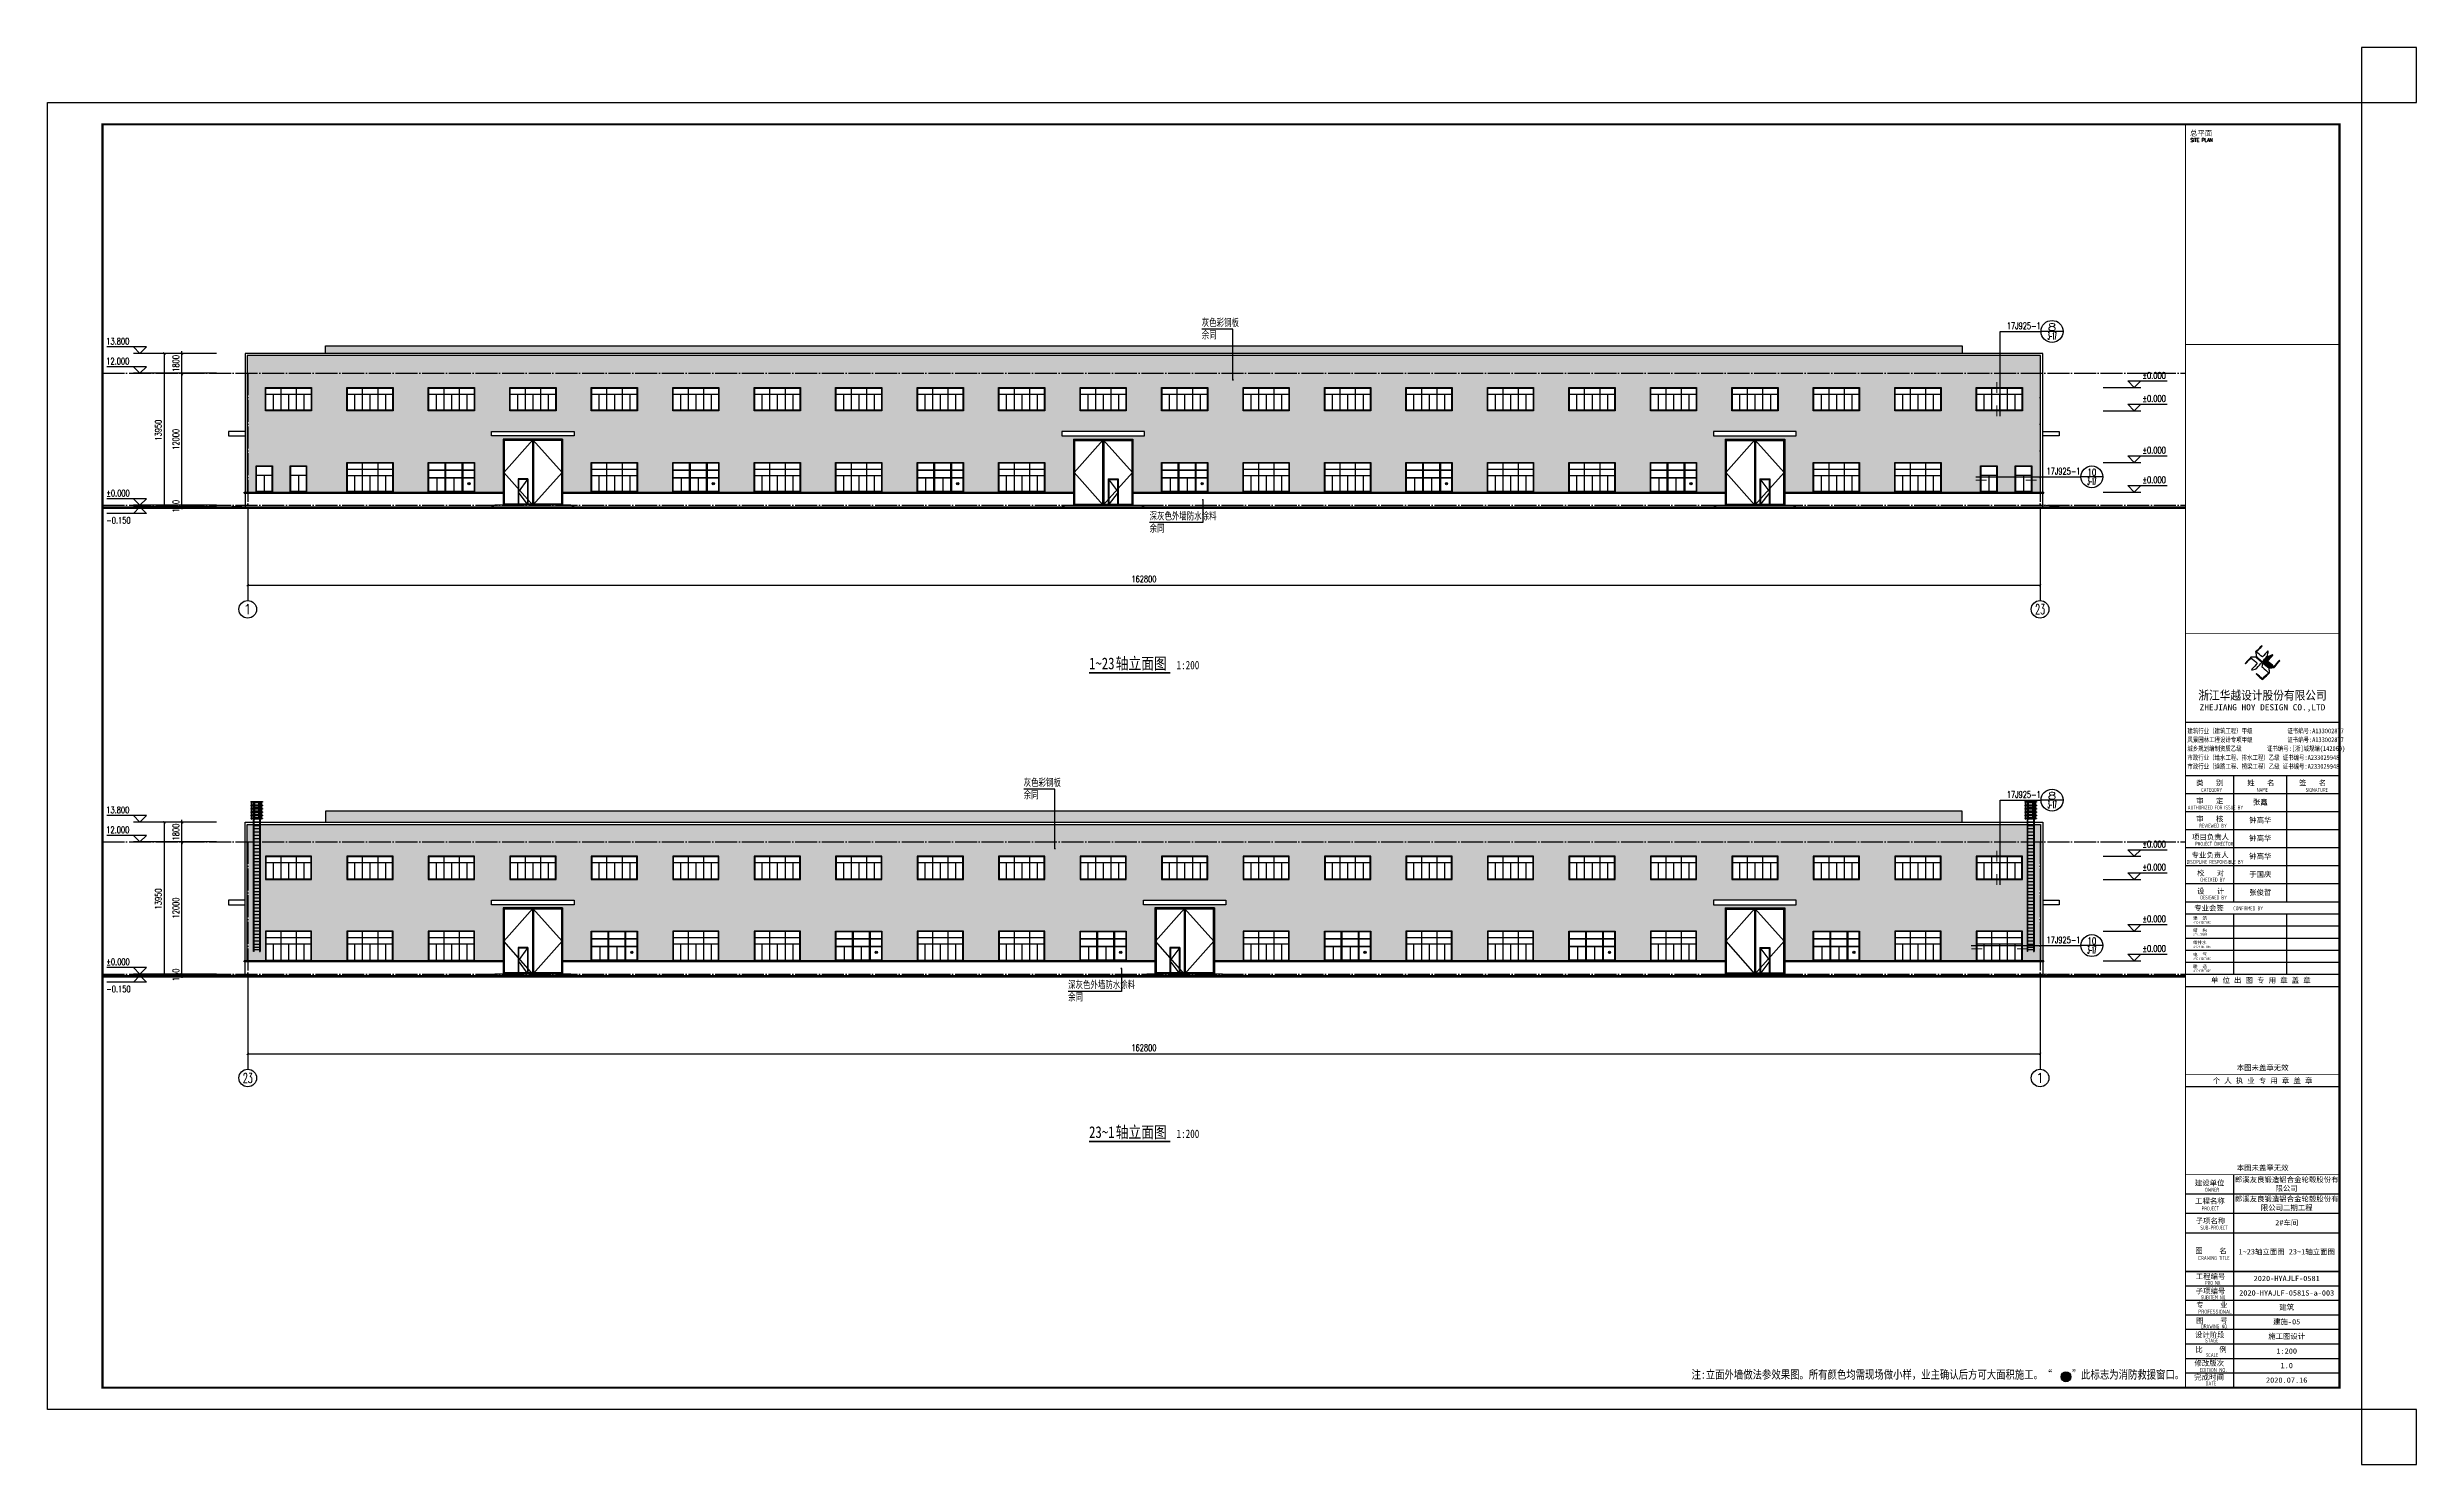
# Model space of a CAD drawing. Extents: x 13898408 to 14113608, y -853943 to -68012.
# Drawn here: x 13898408 to 14113608, y -700443 to -571643 of the extents above; entities that cross this region are included whole.
import ezdxf
from ezdxf.enums import TextEntityAlignment as Align

# ---------------------------------------------------------------- set-up
doc = ezdxf.new("R2010")
doc.units = 0
doc.header["$LTSCALE"] = 1000
doc.header["$MEASUREMENT"] = 0
doc.linetypes.add('DASHED', pattern=[0.75, 0.5, -0.25])
doc.linetypes.add('DOTE', pattern=[2.42, 2, -0.2, 0.02, -0.2])
for name, color, linetype in [('AXIS', 3, 'Continuous'), ('AXIS_TEXT', 7, 'Continuous'), ('DIM_IDEN', 3, 'Continuous'), ('DIM_LEAD', 3, 'Continuous'), ('DIM_SYMB', 3, 'Continuous'), ('DOTE', 1, 'DOTE'), ('PUB_DIM', 3, 'Continuous'), ('PUB_TEXT', 7, 'Continuous'), ('PUB_TITLE', 4, 'Continuous'), ('TK', 4, 'Continuous'), ('WINDOW', 4, 'Continuous'), ('填充', 251, 'Continuous')]:
    doc.layers.add(name, color=color, linetype=linetype)
doc.styles.add('-宋体', font='', dxfattribs={"width": 0.8})
doc.styles.add('_TCH_AXIS', font='COMPLEX', dxfattribs={"bigfont": 'GBCBIG'})
doc.styles.add('_TCH_DIM', font='SIMPLEX', dxfattribs={"bigfont": 'GBCBIG'})
doc.styles.add('_TCH_DIM_T3', font='SIMPLEX', dxfattribs={"width": 0.705882, "bigfont": 'GBCBIG'})
doc.styles.add('_TCH_LABEL', font='COMPLEX', dxfattribs={"bigfont": 'GBCBIG'})
doc.styles.add('COMPLEX', font='COMPLEX')
doc.styles.add('HT', font='simhei.ttf', dxfattribs={"width": 0.8})
doc.styles.add('ROMANS', font='romans', dxfattribs={"width": 0.65, "height": 231.275})
doc.styles.add('TSSD_REIN', font='tssdeng.shx', dxfattribs={"width": 0.7, "bigfont": 'tssdchn.shx'})
doc.styles.add('YAYA', font='', dxfattribs={"width": 0.8, "height": 1})
doc.styles.add('图签宋体', font='', dxfattribs={"height": 300})
doc.styles.add('图签黑体', font='simhei.ttf', dxfattribs={"height": 550})
doc.styles.add('宋体', font='', dxfattribs={"width": 0.8})
doc.styles.get('-宋体').set_extended_font_data('SimSun')
doc.styles.get('YAYA').set_extended_font_data('SimSun')
doc.styles.get('图签宋体').set_extended_font_data('NSimSun')
doc.styles.get('宋体').set_extended_font_data('SimSun')
doc.dimstyles.new('_TCH_ARCH&&200', dxfattribs={"dimtxt": 595, "dimasz": 200, "dimexe": 500, "dimexo": 600, "dimgap": 252.5, "dimtad": 1, "dimdec": 0, "dimzin": 0, "dimdsep": 46, "dimtxsty": '_TCH_DIM_T3', "dimblk": 'ARCHTICK', "dimcen": 0.09, "dimclrt": 7, "dimazin": 2, "dimtfac": 1, "dimtdec": 0, "dimtix": 1, "dimtmove": 2, "dimatfit": 3, "dimfxl": 0, "dimtolj": 1, "dimtzin": 0, "dimarcsym": 0})

# ---------------------------------------------------------------- blocks, each defined once
blk = doc.blocks.new('1111')
blk.add_lwpolyline([(-4200, 0), (0, 0), (0, -2700), (-4200, -2700)], close=True)
at = {"layer": 'WINDOW'}
for p, q in [((-4150, -600), (-50, -600)), ((-4150, -1200), (-50, -1200)), ((-3500, -1200), (-3500, -2650)), ((-2800, -50), (-2800, -2650)), ((-2100, -1200), (-2100, -2650)), ((-1400, -50), (-1400, -2650)), ((-700, -1200), (-700, -2650))]:
    blk.add_line(p, q, dxfattribs=at)
blk.add_lwpolyline([(-4150, -50), (-50, -50), (-50, -2650), (-4150, -2650)], close=True, dxfattribs=at)
blk = doc.blocks.new('A$C6FA958B4')
for p, q in [((-474, 38771), (4926, 38771)), ((-474, 38771), (-474, 32771)), ((4926, 38771), (4926, 32771))]:
    blk.add_line(p, q)
at = {"color": 4}
for p, q in [((-424, 38721), (4876, 38721)), ((-424, 38721), (-424, 32771)), ((-374, 38671), (2176, 38671)), ((-374, 38671), (-374, 32871)), ((2176, 38671), (2176, 32871)), ((2226, 38721), (2226, 32771)), ((2276, 38671), (2276, 35171)), ((2276, 38671), (4826, 38671)), ((4826, 38671), (4826, 32871)), ((4876, 38721), (4876, 32771)), ((2276, 35171), (2276, 32871)), ((2676, 35171), (3576, 35171)), ((2676, 35171), (2676, 32771)), ((2726, 35121), (3526, 35121)), ((2726, 35121), (2726, 32871)), ((3526, 35121), (3526, 32871)), ((3576, 35171), (3576, 32771)), ((-1224, 32771), (5676, 32771)), ((-374, 32871), (2176, 32871)), ((2276, 32871), (2676, 32871)), ((2726, 32871), (3226, 32871)), ((3226, 32871), (3526, 32871)), ((3576, 32871), (4826, 32871))]:
    blk.add_line(p, q, dxfattribs=at)
at = {"ltscale": 0.5}
blk.add_lwpolyline([(-1524, 39071), (5976, 39071), (5976, 39471), (-1524, 39471)], close=True, dxfattribs=at)
at = {"color": 4}
for points in [[(2226, 38721), (-424, 35746), (2226, 32771), (4876, 35746), (2226, 38721)], [(2676, 35171), (3576, 33971), (2676, 32771)]]:
    blk.add_lwpolyline(points, dxfattribs=at)
blk.add_lwpolyline([(-1524, 32621), (-1224, 32771), (5676, 32771), (5976, 32621)])
blk = doc.blocks.new('222222')
blk.add_lwpolyline([(-4200, 0), (0, 0), (0, -2100), (-4200, -2100)], close=True)
at = {"layer": 'WINDOW'}
for p, q in [((-4150, -600), (-50, -600)), ((-3500, -600), (-3500, -2050)), ((-2800, -50), (-2800, -2050)), ((-2100, -600), (-2100, -2050)), ((-1400, -50), (-1400, -2050)), ((-700, -600), (-700, -2050))]:
    blk.add_line(p, q, dxfattribs=at)
blk.add_lwpolyline([(-4150, -50), (-50, -50), (-50, -2050), (-4150, -2050)], close=True, dxfattribs=at)
blk = doc.blocks.new('ewrtetretwet')
for p, q in [((13317798, -639983), (13318865, -639983)), ((13317798, -639983), (13317798, -640040)), ((13318865, -640040), (13317798, -640040)), ((13318865, -640315), (13317798, -640315)), ((13317798, -640315), (13317798, -640365)), ((13318865, -640365), (13317798, -640365)), ((13318865, -640615), (13317798, -640615)), ((13317798, -640615), (13317798, -640665)), ((13318865, -640665), (13317798, -640665)), ((13318865, -640915), (13317798, -640915)), ((13317798, -640915), (13317798, -640965)), ((13318865, -640965), (13317798, -640965)), ((13318865, -641215), (13317798, -641215)), ((13317798, -641215), (13317798, -641265)), ((13318865, -641265), (13317798, -641265)), ((13317867, -640315), (13317867, -640040)), ((13317867, -640615), (13317867, -640365)), ((13317867, -640915), (13317867, -640665)), ((13317867, -641215), (13317867, -640965)), ((13317867, -641515), (13317867, -641265)), ((13317897, -640315), (13317897, -640040)), ((13317897, -640615), (13317897, -640365)), ((13317897, -640915), (13317897, -640665)), ((13317897, -641215), (13317897, -640965)), ((13317897, -641515), (13317897, -641265)), ((13318024, -639983), (13318024, -641651)), ((13318081, -641651), (13318081, -639983)), ((13318113, -640315), (13318113, -640040)), ((13318113, -640615), (13318113, -640365)), ((13318113, -640915), (13318113, -640665)), ((13318113, -641215), (13318113, -640965)), ((13318113, -641515), (13318113, -641265)), ((13318143, -640315), (13318143, -640040)), ((13318143, -640615), (13318143, -640365)), ((13318143, -640915), (13318143, -640665)), ((13318143, -641215), (13318143, -640965)), ((13318143, -641515), (13318143, -641265)), ((13318520, -640315), (13318520, -640040)), ((13318520, -640615), (13318520, -640365)), ((13318520, -640915), (13318520, -640665)), ((13318520, -641215), (13318520, -640965)), ((13318520, -641515), (13318520, -641265)), ((13318550, -640315), (13318550, -640040)), ((13318550, -640615), (13318550, -640365)), ((13318550, -640915), (13318550, -640665)), ((13318550, -641215), (13318550, -640965)), ((13318550, -641515), (13318550, -641265)), ((13318581, -639983), (13318581, -641651)), ((13318638, -641651), (13318638, -639983)), ((13318766, -640315), (13318766, -640040)), ((13318766, -640615), (13318766, -640365)), ((13318766, -640915), (13318766, -640665)), ((13318766, -641215), (13318766, -640965)), ((13318766, -641515), (13318766, -641265)), ((13318796, -640315), (13318796, -640040)), ((13318796, -640615), (13318796, -640365)), ((13318796, -640915), (13318796, -640665)), ((13318796, -641215), (13318796, -640965)), ((13318796, -641515), (13318796, -641265)), ((13318865, -639983), (13318865, -640040)), ((13318865, -640315), (13318865, -640365)), ((13318865, -640615), (13318865, -640665)), ((13318865, -640915), (13318865, -640965)), ((13318865, -641215), (13318865, -641265)), ((13318865, -641515), (13317798, -641515)), ((13317798, -641515), (13317798, -641565)), ((13318865, -641565), (13317798, -641565)), ((13317867, -641583), (13317867, -641565)), ((13317867, -641583), (13317897, -641583)), ((13317897, -641583), (13317897, -641565)), ((13318024, -641651), (13318024, -653613)), ((13318081, -653614), (13318081, -641651)), ((13318113, -641583), (13318113, -641565)), ((13318113, -641583), (13318143, -641583)), ((13318143, -641583), (13318143, -641565)), ((13318520, -641583), (13318520, -641565)), ((13318550, -641583), (13318520, -641583)), ((13318550, -641583), (13318550, -641565)), ((13318581, -641651), (13318581, -653614)), ((13318638, -653613), (13318638, -641651)), ((13318766, -641583), (13318766, -641565)), ((13318796, -641583), (13318766, -641583)), ((13318796, -641583), (13318796, -641565)), ((13318865, -641515), (13318865, -641565)), ((13318081, -653614), (13318025, -653614)), ((13318581, -653614), (13318637, -653614))]:
    blk.add_line(p, q)
at = {"linetype": 'DASHED', "ltscale": 0.1}
for p, q in [((13317798, -639990), (13318865, -639990)), ((13318024, -640365), (13318024, -640615)), ((13318024, -640665), (13318024, -640915)), ((13318024, -640965), (13318024, -641215)), ((13318024, -641265), (13318024, -641515)), ((13318031, -641651), (13318031, -639983)), ((13318031, -640365), (13318031, -640615)), ((13318031, -640665), (13318031, -640915)), ((13318031, -640965), (13318031, -641215)), ((13318031, -641265), (13318031, -641515)), ((13318081, -640365), (13318081, -640615)), ((13318081, -640665), (13318081, -640915)), ((13318081, -640965), (13318081, -641215)), ((13318081, -641265), (13318081, -641515)), ((13318581, -640365), (13318581, -640615)), ((13318581, -640665), (13318581, -640915)), ((13318581, -640965), (13318581, -641215)), ((13318581, -641265), (13318581, -641515)), ((13318631, -639983), (13318631, -641651)), ((13318631, -640365), (13318631, -640615)), ((13318631, -640665), (13318631, -640915)), ((13318631, -640965), (13318631, -641215)), ((13318631, -641265), (13318631, -641515)), ((13318638, -640615), (13318638, -640365)), ((13318638, -640915), (13318638, -640665)), ((13318638, -641215), (13318638, -640965)), ((13318638, -641515), (13318638, -641265)), ((13318031, -653614), (13318031, -641651)), ((13318631, -641651), (13318631, -653614))]:
    blk.add_line(p, q, dxfattribs=at)
for points in [[(13317964, -640034), (13318007, -640034), (13318007, -640104)], [(13318581, -640084), (13318081, -640084)], [(13318581, -640384), (13318081, -640384)], [(13318113, -640565), (13318081, -640565)], [(13318581, -640684), (13318081, -640684)], [(13318113, -640865), (13318081, -640865)], [(13318581, -640984), (13318081, -640984)], [(13318113, -641165), (13318081, -641165)], [(13318581, -641284), (13318081, -641284)], [(13318581, -640565), (13318550, -640565)], [(13318581, -640865), (13318550, -640865)], [(13318581, -641165), (13318550, -641165)], [(13318697, -640034), (13318654, -640034), (13318654, -640104)], [(13317964, -641802), (13318007, -641802), (13318007, -641872)], [(13318113, -641465), (13318081, -641465)], [(13318581, -641584), (13318081, -641584)], [(13318581, -641584), (13318081, -641584)], [(13318581, -641852), (13318081, -641852)], [(13318581, -642172), (13318081, -642172)], [(13318581, -642472), (13318081, -642472)], [(13318581, -642772), (13318081, -642772)], [(13318581, -643072), (13318081, -643072)], [(13318581, -643372), (13318081, -643372)], [(13318581, -641465), (13318550, -641465)], [(13318697, -641802), (13318654, -641802), (13318654, -641872)], [(13318581, -643672), (13318081, -643672)], [(13318581, -643972), (13318081, -643972)], [(13318581, -644272), (13318081, -644272)], [(13318581, -644572), (13318081, -644572)], [(13318581, -644872), (13318081, -644872)], [(13318581, -645172), (13318081, -645172)], [(13318581, -645472), (13318081, -645472)], [(13318581, -645772), (13318081, -645772)], [(13318581, -646072), (13318081, -646072)], [(13318581, -646372), (13318081, -646372)], [(13318581, -646672), (13318081, -646672)], [(13318581, -646972), (13318081, -646972)], [(13318581, -647272), (13318081, -647272)], [(13318581, -647572), (13318081, -647572)], [(13318581, -647872), (13318081, -647872)], [(13318581, -648172), (13318081, -648172)], [(13318581, -648472), (13318081, -648472)], [(13318581, -648772), (13318081, -648772)], [(13318581, -649072), (13318081, -649072)], [(13318581, -649372), (13318081, -649372)], [(13318581, -649672), (13318081, -649672)], [(13318581, -649972), (13318081, -649972)], [(13318581, -650272), (13318081, -650272)], [(13318581, -650572), (13318081, -650572)], [(13318581, -650872), (13318081, -650872)], [(13318581, -651172), (13318081, -651172)], [(13318581, -651472), (13318081, -651472)], [(13318581, -651772), (13318081, -651772)], [(13317964, -653315), (13318007, -653315), (13318007, -653385)], [(13318581, -652072), (13318081, -652072)], [(13318581, -652372), (13318081, -652372)], [(13318581, -652672), (13318081, -652672)], [(13318581, -652972), (13318081, -652972)], [(13318581, -653231), (13318081, -653231)], [(13318581, -653452), (13318081, -653452)], [(13318697, -653315), (13318654, -653315), (13318654, -653385)]]:
    blk.add_lwpolyline(points)
for points in [[(13318520, -640565), (13318143, -640565)], [(13318520, -640865), (13318143, -640865)], [(13318520, -641165), (13318143, -641165)], [(13318520, -641465), (13318143, -641465)]]:
    blk.add_lwpolyline(points, dxfattribs=at)
for centre, start, end in [((13318025, -653613), 180, 270), ((13318637, -653613), 270, 0)]:
    blk.add_arc(centre, 1, start, end)
blk = doc.blocks.new('A$C053D6479')
at = {"layer": 'PUB_TITLE'}
h = blk.add_hatch(color=256, dxfattribs=at)
h.dxf.hatch_style = 1
edge = h.paths.add_edge_path()
edge.add_spline(control_points=[(1026, 827), (1105, 920), (1188, 1008), (1266, 1102)], knot_values=[13, 13, 13, 13, 14, 14, 14, 14], degree=3, periodic=0)
edge.add_spline(control_points=[(1266, 1102), (1258, 1111), (1249, 1119), (1239, 1116)], knot_values=[12, 12, 12, 12, 13, 13, 13, 13], degree=3, periodic=0)
edge.add_spline(control_points=[(1239, 1116), (1210, 1107), (1179, 1092), (1144, 1077)], knot_values=[11, 11, 11, 11, 12, 12, 12, 12], degree=3, periodic=0)
edge.add_spline(control_points=[(1144, 1077), (1109, 1063), (1069, 1053), (1047, 1038)], knot_values=[10, 10, 10, 10, 11, 11, 11, 11], degree=3, periodic=0)
edge.add_spline(control_points=[(1047, 1038), (1028, 1026), (1007, 992), (991, 972)], knot_values=[9, 9, 9, 9, 10, 10, 10, 10], degree=3, periodic=0)
edge.add_spline(control_points=[(991, 972), (942, 913), (899, 868), (849, 810)], knot_values=[8, 8, 8, 8, 9, 9, 9, 9], degree=3, periodic=0)
edge.add_spline(control_points=[(849, 810), (842, 801), (822, 776), (822, 775)], knot_values=[7, 7, 7, 7, 8, 8, 8, 8], degree=3, periodic=0)
edge.add_spline(control_points=[(822, 775), (823, 771), (848, 752), (859, 744)], knot_values=[6, 6, 6, 6, 7, 7, 7, 7], degree=3, periodic=0)
edge.add_spline(control_points=[(859, 744), (949, 670), (1035, 592), (1122, 521)], knot_values=[5, 5, 5, 5, 6, 6, 6, 6], degree=3, periodic=0)
edge.add_spline(control_points=[(1122, 521), (1153, 527), (1185, 530), (1217, 533)], knot_values=[4, 4, 4, 4, 5, 5, 5, 5], degree=3, periodic=0)
edge.add_spline(control_points=[(1217, 533), (1246, 535), (1293, 532), (1316, 542)], knot_values=[3, 3, 3, 3, 4, 4, 4, 4], degree=3, periodic=0)
edge.add_spline(control_points=[(1316, 542), (1327, 547), (1338, 565), (1349, 579)], knot_values=[2, 2, 2, 2, 3, 3, 3, 3], degree=3, periodic=0)
edge.add_spline(control_points=[(1349, 579), (1423, 670), (1507, 759), (1572, 848)], knot_values=[1, 1, 1, 1, 2, 2, 2, 2], degree=3, periodic=0)
edge.add_spline(control_points=[(1572, 848), (1564, 852), (1561, 861), (1551, 862)], knot_values=[0, 0, 0, 0, 1, 1, 1, 1], degree=3, periodic=0)
edge.add_spline(control_points=[(1551, 862), (1469, 769), (1393, 671), (1310, 579)], knot_values=[15, 15, 15, 15, 16, 16, 16, 16], degree=3, periodic=0)
edge.add_spline(control_points=[(1310, 579), (1216, 662), (1118, 742), (1026, 827)], knot_values=[14, 14, 14, 14, 15, 15, 15, 15], degree=3, periodic=0)
at = {"layer": 'TK'}
for points, knots in [([(1031, 1298), (1066, 1286), (1054, 1262), (1045, 1224), (1036, 1188), (1031, 1158), (1024, 1121), (1020, 1104), (1017, 1085), (1012, 1071), (1004, 1052), (976, 1026), (956, 1003), (906, 946), (866, 899), (814, 839), (806, 829), (789, 806), (787, 806), (777, 804), (728, 856), (719, 864), (651, 922), (580, 978), (514, 1036), (509, 1106), (488, 1176), (479, 1247), (570, 1343), (663, 1436), (758, 1526), (764, 1523), (768, 1518), (774, 1515), (693, 1422), (599, 1343), (520, 1249), (607, 1171), (698, 1096), (789, 1021), (874, 1109), (950, 1206), (1031, 1298)], [0, 0, 0, 0, 1, 1, 1, 2, 2, 2, 3, 3, 3, 4, 4, 4, 5, 5, 5, 6, 6, 6, 7, 7, 7, 8, 8, 8, 9, 9, 9, 10, 10, 10, 11, 11, 11, 12, 12, 12, 13, 13, 13, 14, 14, 14, 14]), ([(1551, 862), (1561, 861), (1564, 852), (1572, 848), (1507, 759), (1423, 670), (1349, 579), (1338, 565), (1327, 547), (1316, 542), (1293, 532), (1246, 535), (1217, 533), (1185, 530), (1153, 527), (1122, 521), (1035, 592), (949, 670), (859, 744), (848, 752), (823, 771), (822, 775), (822, 776), (842, 801), (849, 810), (899, 868), (942, 913), (991, 972), (1007, 992), (1028, 1026), (1047, 1038), (1069, 1053), (1109, 1063), (1144, 1077), (1179, 1092), (1210, 1107), (1239, 1116), (1249, 1119), (1258, 1111), (1266, 1102), (1188, 1008), (1105, 920), (1026, 827), (1118, 742), (1216, 662), (1310, 579), (1393, 671), (1469, 769), (1551, 862)], [0, 0, 0, 0, 1, 1, 1, 2, 2, 2, 3, 3, 3, 4, 4, 4, 5, 5, 5, 6, 6, 6, 7, 7, 7, 8, 8, 8, 9, 9, 9, 10, 10, 10, 11, 11, 11, 12, 12, 12, 13, 13, 13, 14, 14, 14, 15, 15, 15, 16, 16, 16, 16]), ([(555, 949), (624, 891), (699, 833), (760, 773), (689, 691), (614, 604), (539, 517), (529, 505), (516, 487), (506, 482), (492, 475), (469, 472), (452, 467), (416, 456), (383, 448), (342, 438), (323, 433), (297, 422), (293, 440), (291, 452), (313, 470), (322, 480), (400, 566), (477, 652), (553, 736), (460, 815), (366, 894), (270, 970), (183, 883), (101, 791), (16, 703), (-18, 714), (9, 735), (28, 755), (103, 838), (192, 930), (266, 1005), (319, 1009), (387, 1005), (442, 1007), (456, 1008), (472, 1011), (485, 1007), (507, 1000), (534, 967), (555, 949)], [0, 0, 0, 0, 1, 1, 1, 2, 2, 2, 3, 3, 3, 4, 4, 4, 5, 5, 5, 6, 6, 6, 7, 7, 7, 8, 8, 8, 9, 9, 9, 10, 10, 10, 11, 11, 11, 12, 12, 12, 13, 13, 13, 14, 14, 14, 15, 15, 15, 15]), ([(1097, 490), (1100, 425), (1106, 361), (1107, 294), (1018, 207), (925, 121), (830, 33), (818, 21), (800, 0), (787, 0), (768, -1), (725, 49), (712, 60), (662, 103), (616, 143), (568, 186), (545, 207), (518, 224), (499, 250), (501, 259), (511, 261), (516, 267), (609, 192), (696, 111), (785, 33), (883, 118), (977, 208), (1070, 298), (992, 373), (892, 456), (803, 534), (791, 544), (768, 561), (766, 569), (761, 588), (776, 634), (780, 655), (785, 690), (788, 721), (795, 746), (897, 661), (998, 576), (1097, 490)], [0, 0, 0, 0, 1, 1, 1, 2, 2, 2, 3, 3, 3, 4, 4, 4, 5, 5, 5, 6, 6, 6, 7, 7, 7, 8, 8, 8, 9, 9, 9, 10, 10, 10, 11, 11, 11, 12, 12, 12, 13, 13, 13, 14, 14, 14, 14])]:
    blk.add_open_spline(points, degree=3, knots=knots, dxfattribs=at)
blk = doc.blocks.new('GeYuanFrame_68626334', base_point=(20.1, 4.5))
at = {"layer": 'PUB_TITLE'}
for points in [[(1013.1, 235.3), (1013.1, 292.7)], [(1037.1, 235.3), (1037.1, 292.7)], [(1013.1, 202.3), (1013.1, 229.8)], [(1037.1, 202.3), (1037.1, 229.8)], [(1013.1, 14.5), (1013.1, 111.3)]]:
    blk.add_lwpolyline(points, dxfattribs=at)
at = {"layer": 'TK'}
for p, q in [((991.1, 316.9), (1061.1, 316.9)), ((991.1, 284.5), (1061.1, 284.5)), ((991.1, 276.3), (1061.1, 276.3)), ((991.1, 268.1), (1061.1, 268.1)), ((991.1, 259.9), (1061.1, 259.9)), ((991.1, 251.7), (1061.1, 251.7)), ((991.1, 243.5), (1061.1, 243.5)), ((991.1, 235.3), (1061.1, 235.3)), ((991.1, 235.3), (1061.1, 235.3)), ((991.1, 102.5), (1061.1, 102.5)), ((991.1, 93.7), (1061.1, 93.7)), ((991.1, 84.9), (1013.1, 84.9)), ((991.1, 84.9), (1061.1, 84.9)), ((991.1, 67.4), (1061.1, 67.4)), ((991.1, 67.3), (1061.1, 67.3)), ((991.1, 60.8), (1061.1, 60.8)), ((991.1, 54.2), (1061.1, 54.2)), ((991.1, 47.6), (1061.1, 47.6)), ((991.1, 41), (1061.1, 41)), ((991.1, 34.4), (1061.1, 34.4)), ((991.1, 27.8), (1061.1, 27.8)), ((991.1, 21.2), (1061.1, 21.2)), ((991.1, 14.5), (1061.1, 14.5))]:
    blk.add_line(p, q, dxfattribs=at)
blk.add_lwpolyline([(20.1, 4.5), (20.1, 598.5), (1071.1, 598.5), (1071.1, 4.5)], close=True, dxfattribs=at)
at = {"layer": 'TK', "const_width": 1}
blk.add_lwpolyline([(45.1, 588.5), (1061.1, 588.5), (1061.1, 14.5), (45.1, 14.5)], close=True, dxfattribs=at)
at = {"layer": 'TK'}
for points, const_width in [([(991.1, 588.5), (991.1, 14.5)], 0.4), ([(991.1, 488.5), (1061.1, 488.5)], 0.35), ([(991.1, 357.1), (1061.1, 357.1)], 0.35), ([(991.1, 292.7), (1061.1, 292.7)], 0.35), ([(991.1, 292.7), (1061.1, 292.7)], 0.35), ([(991.1, 235.3), (1061.1, 235.3)], 0.35), ([(991.1, 202.3), (1061.1, 202.3)], 0.35), ([(991.1, 156.8), (1061.1, 156.8)], 0.35), ([(991.1, 111.3), (1061.1, 111.3)], 0.35), ([(991.1, 67.4), (1061.1, 67.4)], 0.35)]:
    blk.add_lwpolyline(points, dxfattribs=dict(at, const_width=const_width))
for points in [[(991.1, 292.7), (1061.1, 292.7)], [(991.1, 235.3), (1061.1, 235.3)], [(991.1, 229.8), (1061.1, 229.8)], [(991.1, 224.3), (1061.1, 224.3)], [(991.1, 218.8), (1061.1, 218.8)], [(991.1, 213.3), (1061.1, 213.3)], [(991.1, 207.8), (1061.1, 207.8)], [(991.1, 202.3), (1061.1, 202.3)], [(991.1, 196.8), (1061.1, 196.8)], [(991.1, 151.3), (1061.1, 151.3)]]:
    blk.add_lwpolyline(points, dxfattribs=at)
at = {"layer": 'PUB_TITLE', "xscale": 0.01000000000021828, "yscale": 0.01000000000021828, "zscale": 0.01}
blk.add_blockref('A$C053D6479', (1018.2, 336.3), dxfattribs=at)
at = {"layer": 'TK', "style": '图签宋体'}
for s, height, p in [('总平面', 2.4, (993.2, 583.3)), ('类   别', 2.4, (996, 288.1)), ('姓   名', 2.4, (1019.2, 288.1)), ('签   名', 2.4, (1042.7, 288.1)), ('审   定', 2.4, (996, 279.9)), ('审   核', 2.4, (996, 271.7)), ('项目负责人', 2.4, (994.1, 263.5)), ('专业负责人', 2.4, (993.9, 255.3)), ('校   对', 2.4, (996.4, 247.1)), ('设   计', 2.4, (996.4, 238.9)), ('建  筑', 1.44, (994.6, 227.1)), ('专业会签', 2.4, (995.1, 231.2)), ('结  构', 1.44, (994.6, 221.6)), ('给排水', 1.44, (994.6, 216.1)), ('暖  通', 1.44, (994.6, 205.1)), ('电  气', 1.44, (994.6, 210.6)), ('单 位 出 图 专 用 章 盖 章', 2.4, (1002.7, 198.4)), ('本图未盖章无效', 2.4, (1014.4, 158.7)), ('个 人 执 业 专 用 章 盖 章', 2.4, (1003.5, 152.8)), ('建设单位', 2.4, (995.4, 106.3)), ('本图未盖章无效', 2.4, (1014.4, 113.2)), ('工程名称', 2.4, (995.5, 98.1)), ('子项名称', 2.4, (995.8, 89.1)), ('图    名', 2.4, (995.6, 75.5)), ('工程编号', 2.4, (995.8, 63.8)), ('子项编号', 2.4, (995.8, 57.2)), ('专    业', 2.4, (996, 50.9)), ('图    号', 2.4, (996, 43.8)), ('设计阶段', 2.4, (995.4, 37.3)), ('比    例', 2.4, (995.6, 30.6)), ('修改版次', 2.4, (995.2, 24.4)), ('完成时间', 2.4, (995.1, 18))]:
    blk.add_text(s, height=height, dxfattribs=at).set_placement(p)
at = {"layer": 'TK'}
for s, height, style, width, p in [('SITE PLAN', 1.7, 'ROMANS', 0.76, (993.4, 580.5)), ('建筑行业（建筑工程）甲级           证书编号:A133002877', 2.2, '-宋体', 0.8, (992, 311.8)), ('风景园林工程设计专项甲级           证书编号:A133002877', 2.2, '-宋体', 0.8, (992, 307.8)), ('城乡规划编制资质乙级        证书编号:[浙]城规编(142069)', 2.2, '-宋体', 0.8, (992, 303.8)), ('市政行业（给水工程、排水工程）乙级 证书编号:A233029948', 2.2, '-宋体', 0.8, (992, 299.7)), ('市政行业（道路工程、桥梁工程）乙级 证书编号:A233029948', 2.2, '-宋体', 0.8, (992, 295.7)), ('CATEGORY', 1.8, 'TSSD_REIN', 0.7, (998.3, 285.2)), ('NAME', 1.8, 'TSSD_REIN', 0.7, (1023.5, 285.2)), ('SIGNATURE', 1.8, 'TSSD_REIN', 0.7, (1045.7, 285.2)), ('AUTHORIZED FOR ISSUE BY', 1.8, 'TSSD_REIN', 0.7, (992.1, 277.2)), ('REVIEWED BY', 1.8, 'TSSD_REIN', 0.7, (997.4, 268.9)), ('PROJECT DIRECTOR', 1.8, 'TSSD_REIN', 0.7, (995.5, 260.7)), ('DISCIPLINE RESPONSIBLE BY', 1.8, 'TSSD_REIN', 0.7, (991.6, 252.5)), ('CHECKED BY', 1.8, 'TSSD_REIN', 0.7, (997.8, 244.4)), ('DESIGNED BY', 1.8, 'TSSD_REIN', 0.7, (997.8, 236.3)), ('ARCHITECTURE', 1.08, 'TSSD_REIN', 0.7, (994.7, 225.3)), ('CONFIRMED BY', 1.8, 'TSSD_REIN', 0.7, (1012.9, 231.4)), ('STRUCTURE', 1.08, 'TSSD_REIN', 0.7, (994.7, 219.8)), ('ARCHITECTURE', 1.08, 'TSSD_REIN', 0.7, (994.7, 214.3)), ('ARCHITECTURE', 1.08, 'TSSD_REIN', 0.7, (994.7, 208.8)), ('ARCHITECTURE', 1.08, 'TSSD_REIN', 0.7, (994.7, 203.3)), ('OWNER', 1.8, 'TSSD_REIN', 0.7, (1000, 103.5)), ('SUB-PROJECT', 1.8, 'TSSD_REIN', 0.7, (997.9, 86.3)), ('PROJECT', 1.8, 'TSSD_REIN', 0.7, (998.5, 95)), ('DRAWING TITLE', 1.8, 'TSSD_REIN', 0.7, (997, 72.5)), ('SUBITEM NO.', 1.8, 'TSSD_REIN', 0.7, (998.1, 54.6)), ('PRO N0.', 1.8, 'TSSD_REIN', 0.7, (1000, 61.2)), ('PROFESSIONAL', 1.8, 'TSSD_REIN', 0.8, (996.9, 48.1)), ('DRAWING NO.', 1.8, 'TSSD_REIN', 0.7, (998.2, 41.4)), ('STAGE', 1.8, 'TSSD_REIN', 0.7, (1000.1, 35)), ('EDITION NO.', 1.8, 'TSSD_REIN', 0.8, (997.5, 21.6)), ('SCALE', 1.8, 'TSSD_REIN', 0.7, (1000.4, 28.4)), ('DATE', 1.8, 'TSSD_REIN', 0.7, (1000.3, 15.5))]:
    blk.add_text(s, height=height, dxfattribs=dict(at, style=style, width=width)).set_placement(p)
for s, height, style, width, p in [('浙江华越设计股份有限公司', 3.96, 'HT', 0.9, (1026.1, 329.2)), ('ZHEJIANG HOY DESIGN CO.,LTD', 2.8, '图签黑体', 1.11, (1026.1, 323.3))]:
    blk.add_text(s, height=height, dxfattribs=dict(at, style=style, width=width)).set_placement(p, align=Align.MIDDLE)
at = {"layer": 'TK', "char_height": 2.4, "attachment_point": 5, "style": '图签宋体'}
for s, insert, width in [('张矗', (1025.1, 280.4), 24), ('钟高华', (1025.1, 272.2), 24), ('钟高华', (1025.1, 264), 24), ('钟高华', (1025.1, 255.8), 24), ('于国庆', (1025.1, 247.6), 24), ('张俊哲', (1025.1, 239.4), 24), ('郎溪友良锻造铝合金轮毂股份有限公司', (1037.1, 106.9), 48), ('郎溪友良锻造铝合金轮毂股份有限公司二期工程', (1037.1, 98.1), 48), ('2#车间', (1037.1, 89.3), 48), ('1~23轴立面图 23~1轴立面图', (1037.1, 76.1), 48), ('2020-HYAJLF-0581', (1037.1, 64.1), 48), ('2020-HYAJLF-0581S-a-003', (1037.1, 57.5), 48), ('建施-05', (1037.1, 44.3), 48), ('建筑', (1037.1, 50.9), 48), ('施工图设计', (1037.1, 37.7), 48), ('1:200', (1037.1, 31.1), 48), ('1.0', (1037.1, 24.5), 48), ('2020.07.16', (1037.1, 17.9), 48)]:
    blk.add_mtext(s, dxfattribs=dict(at, insert=insert, width=width))
blk = doc.blocks.new('_ArchTick')
at = {"color": 0, "linetype": 'ByBlock', "const_width": 0.4}
blk.add_lwpolyline([(-0.5, -0.5), (0.5, 0.5)], dxfattribs=at)
blk = doc.blocks.new('*D137')
at = {"layer": 'Defpoints', "color": 0}
for p in [(13910635, -613261), (13914368, -613261), (13914368, -613411)]:
    blk.add_point(p, dxfattribs=at)
at = {"layer": 'PUB_DIM', "color": 0, "lineweight": -2}
for p, q in [((13913768, -613261), (13910135, -613261)), ((13910635, -613261), (13910635, -613061)), ((13910635, -613411), (13910635, -613261)), ((13913768, -613411), (13910135, -613411)), ((13910635, -613411), (13910635, -613611))]:
    blk.add_line(p, q, dxfattribs=at)
at = {"layer": 'PUB_DIM', "color": 0, "lineweight": -2, "xscale": 200, "yscale": 200, "zscale": 200}
for p, rotation in [((13910635, -613261), 270), ((13910635, -613411), 90)]:
    blk.add_blockref('_ArchTick', p, dxfattribs=dict(at, rotation=rotation))
at = {"layer": 'PUB_DIM', "color": 7, "insert": (13910085, -613336), "char_height": 595, "attachment_point": 5, "rotation": 90, "style": '_TCH_DIM_T3'}
blk.add_mtext('\\A1;150', dxfattribs=at)
blk = doc.blocks.new('*D138')
at = {"layer": 'Defpoints', "color": 0}
for p in [(13910635, -601261), (13914368, -601261), (13914368, -613261)]:
    blk.add_point(p, dxfattribs=at)
at = {"layer": 'PUB_DIM', "color": 0, "lineweight": -2}
for p, q in [((13913768, -601261), (13910135, -601261)), ((13910635, -613261), (13910635, -601261)), ((13913768, -613261), (13910135, -613261))]:
    blk.add_line(p, q, dxfattribs=at)
at = {"layer": 'PUB_DIM', "color": 0, "lineweight": -2, "xscale": 200, "yscale": 200, "zscale": 200}
for p, rotation in [((13910635, -601261), 90), ((13910635, -613261), 270)]:
    blk.add_blockref('_ArchTick', p, dxfattribs=dict(at, rotation=rotation))
at = {"layer": 'PUB_DIM', "color": 7, "insert": (13910085, -607261), "char_height": 595, "attachment_point": 5, "rotation": 90, "style": '_TCH_DIM_T3'}
blk.add_mtext('\\A1;12000', dxfattribs=at)
blk = doc.blocks.new('*D139')
at = {"layer": 'Defpoints', "color": 0}
for p in [(13910635, -599461), (13914368, -599461), (13914368, -601261)]:
    blk.add_point(p, dxfattribs=at)
at = {"layer": 'PUB_DIM', "color": 0, "lineweight": -2}
for p, q in [((13913768, -599461), (13910135, -599461)), ((13910635, -599461), (13910635, -599261)), ((13910635, -601261), (13910635, -599461)), ((13913768, -601261), (13910135, -601261)), ((13910635, -601261), (13910635, -601461))]:
    blk.add_line(p, q, dxfattribs=at)
at = {"layer": 'PUB_DIM', "color": 0, "lineweight": -2, "xscale": 200, "yscale": 200, "zscale": 200}
for p, rotation in [((13910635, -599461), 270), ((13910635, -601261), 90)]:
    blk.add_blockref('_ArchTick', p, dxfattribs=dict(at, rotation=rotation))
at = {"layer": 'PUB_DIM', "color": 7, "insert": (13910085, -600361), "char_height": 595, "attachment_point": 5, "rotation": 90, "style": '_TCH_DIM_T3'}
blk.add_mtext('\\A1;1800', dxfattribs=at)
blk = doc.blocks.new('*D140')
at = {"layer": 'Defpoints', "color": 0}
for p in [(13909035, -599461), (13914368, -599461), (13914368, -613411)]:
    blk.add_point(p, dxfattribs=at)
at = {"layer": 'PUB_DIM', "color": 0, "lineweight": -2}
for p, q in [((13913768, -599461), (13908535, -599461)), ((13909035, -613411), (13909035, -599461)), ((13913768, -613411), (13908535, -613411))]:
    blk.add_line(p, q, dxfattribs=at)
at = {"layer": 'PUB_DIM', "color": 0, "lineweight": -2, "xscale": 200, "yscale": 200, "zscale": 200}
for p, rotation in [((13909035, -599461), 90), ((13909035, -613411), 270)]:
    blk.add_blockref('_ArchTick', p, dxfattribs=dict(at, rotation=rotation))
at = {"layer": 'PUB_DIM', "color": 7, "insert": (13908485, -606436), "char_height": 595, "attachment_point": 5, "rotation": 90, "style": '_TCH_DIM_T3'}
blk.add_mtext('\\A1;13950', dxfattribs=at)
blk = doc.blocks.new('_AXISO')
blk.add_circle((0, 0), 0.5)
at = {"layer": 'AXIS_TEXT', "style": 'COMPLEX', "width": 1.041667}
blk.add_attdef('A', text='', height=0.56, dxfattribs=at).set_placement((-0.25, -0.28), (0.25, -0.28), align=Align.FIT)
blk = doc.blocks.new('*D141')
at = {"layer": 'AXIS', "color": 0, "lineweight": -2}
for p, q in [((13916608, -614511), (13916608, -621011)), ((14079408, -614511), (14079408, -621011)), ((13916608, -620511), (14079408, -620511))]:
    blk.add_line(p, q, dxfattribs=at)
at = {"layer": 'Defpoints', "color": 0}
for p in [(13916608, -613911), (14079408, -613911), (14079408, -620511)]:
    blk.add_point(p, dxfattribs=at)
at = {"layer": 'AXIS', "color": 0, "lineweight": -2, "xscale": 200, "yscale": 200, "zscale": 200, "rotation": 180}
blk.add_blockref('_ArchTick', (13916608, -620511), dxfattribs=at)
at = {"layer": 'AXIS', "color": 0, "lineweight": -2, "xscale": 200, "yscale": 200, "zscale": 200}
blk.add_blockref('_ArchTick', (14079408, -620511), dxfattribs=at)
at = {"layer": 'AXIS', "color": 7, "insert": (13998008, -619961), "char_height": 595, "attachment_point": 5, "style": '_TCH_DIM_T3'}
blk.add_mtext('\\A1;162800', dxfattribs=at)
blk = doc.blocks.new('*D142')
at = {"layer": 'Defpoints', "color": 0}
for p in [(13910635, -655855), (13914368, -655855), (13914368, -656005)]:
    blk.add_point(p, dxfattribs=at)
at = {"layer": 'PUB_DIM', "color": 0, "lineweight": -2}
for p, q in [((13913768, -655855), (13910135, -655855)), ((13913768, -656005), (13910135, -656005)), ((13910635, -655855), (13910635, -655655)), ((13910635, -656005), (13910635, -655855)), ((13910635, -656005), (13910635, -656205))]:
    blk.add_line(p, q, dxfattribs=at)
at = {"layer": 'PUB_DIM', "color": 0, "lineweight": -2, "xscale": 200, "yscale": 200, "zscale": 200}
for p, rotation in [((13910635, -655855), 270), ((13910635, -656005), 90)]:
    blk.add_blockref('_ArchTick', p, dxfattribs=dict(at, rotation=rotation))
at = {"layer": 'PUB_DIM', "color": 7, "insert": (13910085, -655930), "char_height": 595, "attachment_point": 5, "rotation": 90, "style": '_TCH_DIM_T3'}
blk.add_mtext('\\A1;150', dxfattribs=at)
blk = doc.blocks.new('*D143')
at = {"layer": 'Defpoints', "color": 0}
for p in [(13910635, -643855), (13914368, -643855), (13914368, -655855)]:
    blk.add_point(p, dxfattribs=at)
at = {"layer": 'PUB_DIM', "color": 0, "lineweight": -2}
for p, q in [((13913768, -643855), (13910135, -643855)), ((13910635, -655855), (13910635, -643855)), ((13913768, -655855), (13910135, -655855))]:
    blk.add_line(p, q, dxfattribs=at)
at = {"layer": 'PUB_DIM', "color": 0, "lineweight": -2, "xscale": 200, "yscale": 200, "zscale": 200}
for p, rotation in [((13910635, -643855), 90), ((13910635, -655855), 270)]:
    blk.add_blockref('_ArchTick', p, dxfattribs=dict(at, rotation=rotation))
at = {"layer": 'PUB_DIM', "color": 7, "insert": (13910085, -649855), "char_height": 595, "attachment_point": 5, "rotation": 90, "style": '_TCH_DIM_T3'}
blk.add_mtext('\\A1;12000', dxfattribs=at)
blk = doc.blocks.new('*D144')
at = {"layer": 'Defpoints', "color": 0}
for p in [(13910635, -642055), (13914368, -642055), (13914368, -643855)]:
    blk.add_point(p, dxfattribs=at)
at = {"layer": 'PUB_DIM', "color": 0, "lineweight": -2}
for p, q in [((13913768, -642055), (13910135, -642055)), ((13910635, -642055), (13910635, -641855)), ((13910635, -643855), (13910635, -642055)), ((13913768, -643855), (13910135, -643855)), ((13910635, -643855), (13910635, -644055))]:
    blk.add_line(p, q, dxfattribs=at)
at = {"layer": 'PUB_DIM', "color": 0, "lineweight": -2, "xscale": 200, "yscale": 200, "zscale": 200}
for p, rotation in [((13910635, -642055), 270), ((13910635, -643855), 90)]:
    blk.add_blockref('_ArchTick', p, dxfattribs=dict(at, rotation=rotation))
at = {"layer": 'PUB_DIM', "color": 7, "insert": (13910085, -642955), "char_height": 595, "attachment_point": 5, "rotation": 90, "style": '_TCH_DIM_T3'}
blk.add_mtext('\\A1;1800', dxfattribs=at)
blk = doc.blocks.new('*D145')
at = {"layer": 'Defpoints', "color": 0}
for p in [(13909035, -642055), (13914368, -642055), (13914368, -656005)]:
    blk.add_point(p, dxfattribs=at)
at = {"layer": 'PUB_DIM', "color": 0, "lineweight": -2}
for p, q in [((13913768, -642055), (13908535, -642055)), ((13909035, -656005), (13909035, -642055)), ((13913768, -656005), (13908535, -656005))]:
    blk.add_line(p, q, dxfattribs=at)
at = {"layer": 'PUB_DIM', "color": 0, "lineweight": -2, "xscale": 200, "yscale": 200, "zscale": 200}
for p, rotation in [((13909035, -642055), 90), ((13909035, -656005), 270)]:
    blk.add_blockref('_ArchTick', p, dxfattribs=dict(at, rotation=rotation))
at = {"layer": 'PUB_DIM', "color": 7, "insert": (13908485, -649030), "char_height": 595, "attachment_point": 5, "rotation": 90, "style": '_TCH_DIM_T3'}
blk.add_mtext('\\A1;13950', dxfattribs=at)
blk = doc.blocks.new('*D146')
at = {"layer": 'AXIS', "color": 0, "lineweight": -2}
for p, q in [((13916608, -657105), (13916608, -663605)), ((14079408, -657105), (14079408, -663605)), ((13916608, -663105), (14079408, -663105))]:
    blk.add_line(p, q, dxfattribs=at)
at = {"layer": 'Defpoints', "color": 0}
for p in [(13916608, -656505), (14079408, -656505), (14079408, -663105)]:
    blk.add_point(p, dxfattribs=at)
at = {"layer": 'AXIS', "color": 0, "lineweight": -2, "xscale": 200, "yscale": 200, "zscale": 200, "rotation": 180}
blk.add_blockref('_ArchTick', (13916608, -663105), dxfattribs=at)
at = {"layer": 'AXIS', "color": 0, "lineweight": -2, "xscale": 200, "yscale": 200, "zscale": 200}
blk.add_blockref('_ArchTick', (14079408, -663105), dxfattribs=at)
at = {"layer": 'AXIS', "color": 7, "insert": (13998008, -662555), "char_height": 595, "attachment_point": 5, "style": '_TCH_DIM_T3'}
blk.add_mtext('\\A1;162800', dxfattribs=at)

msp = doc.modelspace()

# ---------------------------------------------------------------- hatches: boundary and pattern name
for points in [[(13936795.5, -611298.7, 1), (13936595.5, -611298.7, 1)], [(13958995.5, -611298.7, 1), (13958795.5, -611298.7, 1)], [(13981195.5, -611298.7, 1), (13980995.5, -611298.7, 1)], [(14003395.5, -611298.7, 1), (14003195.5, -611298.7, 1)], [(14025595.5, -611298.7, 1), (14025395.5, -611298.7, 1)], [(14047795.5, -611298.7, 1), (14047595.5, -611298.7, 1)], [(13951595.5, -653892.9, 1), (13951395.5, -653892.9, 1)], [(13973795.5, -653892.9, 1), (13973595.5, -653892.9, 1)], [(13995995.5, -653892.9, 1), (13995795.5, -653892.9, 1)], [(14018195.5, -653892.9, 1), (14017995.5, -653892.9, 1)], [(14040395.5, -653892.9, 1), (14040195.5, -653892.9, 1)], [(14062595.5, -653892.9, 1), (14062395.5, -653892.9, 1)], [(14081309, -692457.9, 1), (14082209, -692457.9, 1)]]:
    msp.add_hatch(color=1).paths.add_polyline_path(points)
at = {"layer": '填充'}
h = msp.add_hatch(dxfattribs=at)
h.set_pattern_fill('ANSI33,_O', color=251, scale=200, angle=45)
h.set_pattern_definition([(90, (14033067.5, -599118.3), (-635, 6e-14), []), (90, (14033385, -598800.8), (-635, 6e-14), [317.5, -158.75])])
h.paths.add_polyline_path([(14072338, -598761.2), (14006094.9, -598761.2), (14006094.9, -599461.2), (14072338, -599461.2)])
edge = h.paths.add_edge_path()
edge.add_line((14079448, -599661.2), (14006094.9, -599661.2))
edge.add_line((14006094.9, -599661.2), (14006094.9, -601901.2))
edge.add_arc((14006094.9, -601861.2), 40, 90, 270, ccw=False)
edge.add_line((14006094.9, -601821.2), (14006094.9, -599661.2))
edge.add_line((14006094.9, -599661.2), (13916568, -599661.2))
edge.add_line((13916568, -599661.2), (13916568, -612061.2))
edge.add_line((13916568, -612061.2), (13917358, -612061.2))
edge.add_line((13917358, -612061.2), (13917358, -609661.2))
edge.add_line((13917358, -609661.2), (13918858, -609661.2))
edge.add_line((13918858, -609661.2), (13918858, -612061.2))
edge.add_line((13918858, -612061.2), (13920458, -612061.2))
edge.add_line((13920458, -612061.2), (13920458, -609661.2))
edge.add_line((13920458, -609661.2), (13921958, -609661.2))
edge.add_line((13921958, -609661.2), (13921958, -612061.2))
edge.add_line((13921958, -612061.2), (13925608, -612061.2))
edge.add_line((13925608, -612061.2), (13925608, -609361.2))
edge.add_line((13925608, -609361.2), (13929808, -609361.2))
edge.add_line((13929808, -609361.2), (13929808, -612061.2))
edge.add_line((13929808, -612061.2), (13933008, -612061.2))
edge.add_line((13933008, -612061.2), (13933008, -609361.2))
edge.add_line((13933008, -609361.2), (13937208, -609361.2))
edge.add_line((13937208, -609361.2), (13937208, -612061.2))
edge.add_line((13937208, -612061.2), (13939808, -612061.2))
edge.add_line((13939808, -612061.2), (13939808, -607261.2))
edge.add_line((13939808, -607261.2), (13945208, -607261.2))
edge.add_line((13945208, -607261.2), (13945208, -612061.2))
edge.add_line((13945208, -612061.2), (13947808, -612061.2))
edge.add_line((13947808, -612061.2), (13947808, -609361.2))
edge.add_line((13947808, -609361.2), (13952008, -609361.2))
edge.add_line((13952008, -609361.2), (13952008, -612061.2))
edge.add_line((13952008, -612061.2), (13955208, -612061.2))
edge.add_line((13955208, -612061.2), (13955208, -609361.2))
edge.add_line((13955208, -609361.2), (13959408, -609361.2))
edge.add_line((13959408, -609361.2), (13959408, -612061.2))
edge.add_line((13959408, -612061.2), (13962608, -612061.2))
edge.add_line((13962608, -612061.2), (13962608, -609361.2))
edge.add_line((13962608, -609361.2), (13966808, -609361.2))
edge.add_line((13966808, -609361.2), (13966808, -612061.2))
edge.add_line((13966808, -612061.2), (13970008, -612061.2))
edge.add_line((13970008, -612061.2), (13970008, -609361.2))
edge.add_line((13970008, -609361.2), (13974208, -609361.2))
edge.add_line((13974208, -609361.2), (13974208, -612061.2))
edge.add_line((13974208, -612061.2), (13977408, -612061.2))
edge.add_line((13977408, -612061.2), (13977408, -609361.2))
edge.add_line((13977408, -609361.2), (13981608, -609361.2))
edge.add_line((13981608, -609361.2), (13981608, -612061.2))
edge.add_line((13981608, -612061.2), (13984808, -612061.2))
edge.add_line((13984808, -612061.2), (13984808, -609361.2))
edge.add_line((13984808, -609361.2), (13989008, -609361.2))
edge.add_line((13989008, -609361.2), (13989008, -612061.2))
edge.add_line((13989008, -612061.2), (13991608, -612061.2))
edge.add_line((13991608, -612061.2), (13991608, -607261.2))
edge.add_line((13991608, -607261.2), (13997008, -607261.2))
edge.add_line((13997008, -607261.2), (13997008, -612061.2))
edge.add_line((13997008, -612061.2), (13999608, -612061.2))
edge.add_line((13999608, -612061.2), (13999608, -609361.2))
edge.add_line((13999608, -609361.2), (14003808, -609361.2))
edge.add_line((14003808, -609361.2), (14003808, -612061.2))
edge.add_line((14003808, -612061.2), (14007008, -612061.2))
edge.add_line((14007008, -612061.2), (14007008, -609361.2))
edge.add_line((14007008, -609361.2), (14011208, -609361.2))
edge.add_line((14011208, -609361.2), (14011208, -612061.2))
edge.add_line((14011208, -612061.2), (14014408, -612061.2))
edge.add_line((14014408, -612061.2), (14014408, -609361.2))
edge.add_line((14014408, -609361.2), (14018608, -609361.2))
edge.add_line((14018608, -609361.2), (14018608, -612061.2))
edge.add_line((14018608, -612061.2), (14021808, -612061.2))
edge.add_line((14021808, -612061.2), (14021808, -609361.2))
edge.add_line((14021808, -609361.2), (14026008, -609361.2))
edge.add_line((14026008, -609361.2), (14026008, -612061.2))
edge.add_line((14026008, -612061.2), (14029208, -612061.2))
edge.add_line((14029208, -612061.2), (14029208, -609361.2))
edge.add_line((14029208, -609361.2), (14033408, -609361.2))
edge.add_line((14033408, -609361.2), (14033408, -612061.2))
edge.add_line((14033408, -612061.2), (14036608, -612061.2))
edge.add_line((14036608, -612061.2), (14036608, -609361.2))
edge.add_line((14036608, -609361.2), (14040808, -609361.2))
edge.add_line((14040808, -609361.2), (14040808, -612061.2))
edge.add_line((14040808, -612061.2), (14044008, -612061.2))
edge.add_line((14044008, -612061.2), (14044008, -609361.2))
edge.add_line((14044008, -609361.2), (14048208, -609361.2))
edge.add_line((14048208, -609361.2), (14048208, -612061.2))
edge.add_line((14048208, -612061.2), (14050808, -612061.2))
edge.add_line((14050808, -612061.2), (14050808, -607261.2))
edge.add_line((14050808, -607261.2), (14056208, -607261.2))
edge.add_line((14056208, -607261.2), (14056208, -612061.2))
edge.add_line((14056208, -612061.2), (14058808, -612061.2))
edge.add_line((14058808, -612061.2), (14058808, -609361.2))
edge.add_line((14058808, -609361.2), (14063008, -609361.2))
edge.add_line((14063008, -609361.2), (14063008, -612061.2))
edge.add_line((14063008, -612061.2), (14066208, -612061.2))
edge.add_line((14066208, -612061.2), (14066208, -609361.2))
edge.add_line((14066208, -609361.2), (14070408, -609361.2))
edge.add_line((14070408, -609361.2), (14070408, -612061.2))
edge.add_line((14070408, -612061.2), (14074008, -612061.2))
edge.add_line((14074008, -612061.2), (14074008, -609661.2))
edge.add_line((14074008, -609661.2), (14075508, -609661.2))
edge.add_line((14075508, -609661.2), (14075508, -612061.2))
edge.add_line((14075508, -612061.2), (14077158, -612061.2))
edge.add_line((14077158, -612061.2), (14077158, -609661.2))
edge.add_line((14077158, -609661.2), (14078658, -609661.2))
edge.add_line((14078658, -609661.2), (14078658, -612061.2))
edge.add_line((14078658, -612061.2), (14079448, -612061.2))
edge.add_line((14079448, -612061.2), (14079448, -599661.2))
h.paths.add_polyline_path([(13974208, -602561.2), (13974208, -604661.2), (13970008, -604661.2), (13970008, -602561.2)], flags=16)
h.paths.add_polyline_path([(13981608, -602561.2), (13981608, -604661.2), (13977408, -604661.2), (13977408, -602561.2)], flags=16)
h.paths.add_polyline_path([(13966808, -602561.2), (13966808, -604661.2), (13962608, -604661.2), (13962608, -602561.2)], flags=16)
h.paths.add_polyline_path([(13984808, -602561.2), (13989008, -602561.2), (13989008, -604661.2), (13984808, -604661.2)], flags=16)
h.paths.add_polyline_path([(13959408, -602561.2), (13959408, -604661.2), (13955208, -604661.2), (13955208, -602561.2)], flags=16)
h.paths.add_polyline_path([(13990558, -606561.2), (13998058, -606561.2), (13998058, -606961.2), (13990558, -606961.2)], flags=16)
h.paths.add_polyline_path([(13992208, -602561.2), (13996408, -602561.2), (13996408, -604661.2), (13992208, -604661.2)], flags=16)
h.paths.add_polyline_path([(13952008, -602561.2), (13952008, -604661.2), (13947808, -604661.2), (13947808, -602561.2)], flags=16)
h.paths.add_polyline_path([(14003808, -602561.2), (14003808, -604661.2), (13999608, -604661.2), (13999608, -602561.2)], flags=16)
h.paths.add_polyline_path([(13946258, -606561.2), (13946258, -606961.2), (13938758, -606961.2), (13938758, -606561.2)], flags=16)
h.paths.add_polyline_path([(13944608, -602561.2), (13944608, -604661.2), (13940408, -604661.2), (13940408, -602561.2)], flags=16)
h.paths.add_polyline_path([(14011208, -602561.2), (14011208, -604661.2), (14007008, -604661.2), (14007008, -602561.2)], flags=16)
h.paths.add_polyline_path([(13937208, -602561.2), (13937208, -604661.2), (13933008, -604661.2), (13933008, -602561.2)], flags=16)
h.paths.add_polyline_path([(14018608, -602561.2), (14018608, -604661.2), (14014408, -604661.2), (14014408, -602561.2)], flags=16)
h.paths.add_polyline_path([(13929808, -602561.2), (13929808, -604661.2), (13925608, -604661.2), (13925608, -602561.2)], flags=16)
h.paths.add_polyline_path([(14021808, -602561.2), (14026008, -602561.2), (14026008, -604661.2), (14021808, -604661.2)], flags=16)
h.paths.add_polyline_path([(13922408, -602561.2), (13922408, -604661.2), (13918208, -604661.2), (13918208, -602561.2)], flags=16)
h.paths.add_polyline_path([(14029208, -602561.2), (14033408, -602561.2), (14033408, -604661.2), (14029208, -604661.2)], flags=16)
h.paths.add_polyline_path([(14036608, -602561.2), (14040808, -602561.2), (14040808, -604661.2), (14036608, -604661.2)], flags=16)
h.paths.add_polyline_path([(14044008, -602561.2), (14048208, -602561.2), (14048208, -604661.2), (14044008, -604661.2)], flags=16)
h.paths.add_polyline_path([(14049758, -606561.2), (14057258, -606561.2), (14057258, -606961.2), (14049758, -606961.2)], flags=16)
h.paths.add_polyline_path([(14051408, -604661.2), (14051408, -602561.2), (14055608, -602561.2), (14055608, -604661.2)], flags=16)
h.paths.add_polyline_path([(14058808, -604661.2), (14058808, -602561.2), (14063008, -602561.2), (14063008, -604661.2)], flags=16)
h.paths.add_polyline_path([(14066208, -604661.2), (14066208, -602561.2), (14070408, -602561.2), (14070408, -604661.2)], flags=16)
h.paths.add_polyline_path([(14073608, -604661.2), (14073608, -602561.2), (14077808, -602561.2), (14077808, -604661.2)], flags=16)
h.paths.add_polyline_path([(13923678, -599461.2), (14006094.9, -599461.2), (14006094.9, -598761.2), (13923678, -598761.2)])
h = msp.add_hatch(dxfattribs=at)
h.set_pattern_fill('ANSI33,_O', color=251, scale=200, angle=45)
h.set_pattern_definition([(90, (0, 0), (-635, 6e-14), []), (90, (317.5, 317.5), (-635, 6e-14), [317.5, -158.75])])
h.paths.add_polyline_path([(13999008, -649855.4), (14004408, -649855.4), (14004408, -654655.4), (14007008, -654655.4), (14007008, -651955.4), (14011208, -651955.4), (14011208, -654655.4), (14014408, -654655.4), (14014408, -651955.4), (14018608, -651955.4), (14018608, -654655.4), (14021808, -654655.4), (14021808, -651955.4), (14026008, -651955.4), (14026008, -654655.4), (14029208, -654655.4), (14029208, -651955.4), (14033408, -651955.4), (14033408, -654655.4), (14036608, -654655.4), (14036608, -651955.4), (14040808, -651955.4), (14040808, -654655.4), (14044008, -654655.4), (14044008, -651955.4), (14048208, -651955.4), (14048208, -654655.4), (14050808, -654655.4), (14050808, -649855.4), (14056208, -649855.4), (14056208, -654655.4), (14058808, -654655.4), (14058808, -651955.4), (14063008, -651955.4), (14063008, -654655.4), (14066208, -654655.4), (14066208, -651955.4), (14070408, -651955.4), (14070408, -654655.4), (14073608, -654655.4), (14073608, -651955.4), (14077808, -651955.4), (14077808, -654655.4), (14079448, -654655.4), (14079448, -642255.4), (13916568, -642255.4), (13916568, -654655.4), (13918208, -654655.4), (13918208, -651955.4), (13922408, -651955.4), (13922408, -654655.4), (13925608, -654655.4), (13925608, -651955.4), (13929808, -651955.4), (13929808, -654655.4), (13933008, -654655.4), (13933008, -651955.4), (13937208, -651955.4), (13937208, -654655.4), (13939808, -654655.4), (13939808, -649855.4), (13945208, -649855.4), (13945208, -654655.4), (13947808, -654655.4), (13947808, -651955.4), (13952008, -651955.4), (13952008, -654655.4), (13955208, -654655.4), (13955208, -651955.4), (13959408, -651955.4), (13959408, -654655.4), (13962608, -654655.4), (13962608, -651955.4), (13966808, -651955.4), (13966808, -654655.4), (13970008, -654655.4), (13970008, -651955.4), (13974208, -651955.4), (13974208, -654655.4), (13977408, -654655.4), (13977408, -651955.4), (13981608, -651955.4), (13981608, -654655.4), (13984808, -654655.4), (13984808, -651955.4), (13989008, -651955.4), (13989008, -654655.4), (13992208, -654655.4), (13992208, -651955.4), (13996408, -651955.4), (13996408, -654655.4), (13999008, -654655.4)])
h.paths.add_polyline_path([(13989008, -647255.4), (13984808, -647255.4), (13984808, -645155.4), (13989008, -645155.4)], flags=16)
h.paths.add_polyline_path([(13992208, -647255.4), (13992208, -645155.4), (13996408, -645155.4), (13996408, -647255.4)], flags=16)
h.paths.add_polyline_path([(13989921, -644495.4, -1), (13989921, -644415.4, -1)], flags=16)
h.paths.add_polyline_path([(13997958, -649555.4), (13997958, -649155.4), (14005458, -649155.4), (14005458, -649555.4)], flags=16)
h.paths.add_polyline_path([(13981608, -647255.4), (13977408, -647255.4), (13977408, -645155.4), (13981608, -645155.4)], flags=16)
h.paths.add_polyline_path([(13999608, -647255.4), (13999608, -645155.4), (14003808, -645155.4), (14003808, -647255.4)], flags=16)
h.paths.add_polyline_path([(13974208, -647255.4), (13970008, -647255.4), (13970008, -645155.4), (13974208, -645155.4)], flags=16)
h.paths.add_polyline_path([(14007008, -647255.4), (14007008, -645155.4), (14011208, -645155.4), (14011208, -647255.4)], flags=16)
h.paths.add_polyline_path([(13966808, -647255.4), (13962608, -647255.4), (13962608, -645155.4), (13966808, -645155.4)], flags=16)
h.paths.add_polyline_path([(14014408, -647255.4), (14014408, -645155.4), (14018608, -645155.4), (14018608, -647255.4)], flags=16)
h.paths.add_polyline_path([(13959408, -647255.4), (13955208, -647255.4), (13955208, -645155.4), (13959408, -645155.4)], flags=16)
h.paths.add_polyline_path([(14021808, -647255.4), (14021808, -645155.4), (14026008, -645155.4), (14026008, -647255.4)], flags=16)
h.paths.add_polyline_path([(13952008, -647255.4), (13947808, -647255.4), (13947808, -645155.4), (13952008, -645155.4)], flags=16)
h.paths.add_polyline_path([(14029208, -647255.4), (14029208, -645155.4), (14033408, -645155.4), (14033408, -647255.4)], flags=16)
h.paths.add_polyline_path([(13946258, -649555.4), (13938758, -649555.4), (13938758, -649155.4), (13946258, -649155.4)], flags=16)
h.paths.add_polyline_path([(13944608, -647255.4), (13940408, -647255.4), (13940408, -645155.4), (13944608, -645155.4)], flags=16)
h.paths.add_polyline_path([(14036608, -647255.4), (14036608, -645155.4), (14040808, -645155.4), (14040808, -647255.4)], flags=16)
h.paths.add_polyline_path([(13937208, -647255.4), (13933008, -647255.4), (13933008, -645155.4), (13937208, -645155.4)], flags=16)
h.paths.add_polyline_path([(14044008, -647255.4), (14044008, -645155.4), (14048208, -645155.4), (14048208, -647255.4)], flags=16)
h.paths.add_polyline_path([(14049758, -649555.4), (14049758, -649155.4), (14057258, -649155.4), (14057258, -649555.4)], flags=16)
h.paths.add_polyline_path([(13929808, -647255.4), (13925608, -647255.4), (13925608, -645155.4), (13929808, -645155.4)], flags=16)
h.paths.add_polyline_path([(14051408, -647255.4), (14051408, -645155.4), (14055608, -645155.4), (14055608, -647255.4)], flags=16)
h.paths.add_polyline_path([(13922408, -647255.4), (13918208, -647255.4), (13918208, -645155.4), (13922408, -645155.4)], flags=16)
h.paths.add_polyline_path([(14058808, -647255.4), (14058808, -645155.4), (14063008, -645155.4), (14063008, -647255.4)], flags=16)
h.paths.add_polyline_path([(14066208, -647255.4), (14066208, -645155.4), (14070408, -645155.4), (14070408, -647255.4)], flags=16)
h.paths.add_polyline_path([(14073608, -647255.4), (14073608, -645155.4), (14077808, -645155.4), (14077808, -647255.4)], flags=16)
h.paths.add_polyline_path([(14072338, -641055.4), (13989921, -641055.4), (13989921, -642055.4), (14072338, -642055.4)])
h.paths.add_polyline_path([(13989921, -641055.4), (13923678, -641055.4), (13923678, -642055.4), (13989921, -642055.4)])

# ---------------------------------------------------------------- linework, layer by layer
at = {"ltscale": 0.5}
for p, q in [((13914868, -613411.2), (13916368, -613261.2)), ((13916268, -612061.2), (13939808, -612061.2)), ((13916268, -612161.2), (13916268, -612061.2)), ((13916268, -612161.2), (13939808, -612161.2)), ((13945208, -612061.2), (13991608, -612061.2)), ((13945208, -612161.2), (13991608, -612161.2)), ((13997008, -612061.2), (14050808, -612061.2)), ((13997008, -612161.2), (14050808, -612161.2)), ((14056208, -612061.2), (14079748, -612061.2)), ((14056208, -612161.2), (14079748, -612161.2)), ((14081148, -613411.2), (14079648, -613261.2)), ((14079748, -612161.2), (14079748, -612061.2)), ((13903408, -613411.2), (14092608, -613411.2)), ((13903408, -613511.2), (14092608, -613511.2)), ((13903408, -656005.4), (14092608, -656005.4)), ((13903408, -656105.4), (14092608, -656105.4)), ((13914868, -656005.4), (13916368, -655855.4)), ((13939808, -654655.4), (13916268, -654655.4)), ((13916268, -654755.4), (13916268, -654655.4)), ((13939808, -654755.4), (13916268, -654755.4)), ((13999008, -654655.4), (13945208, -654655.4)), ((13999008, -654755.4), (13945208, -654755.4)), ((14050808, -654655.4), (14004408, -654655.4)), ((14050808, -654755.4), (14004408, -654755.4)), ((14079748, -654655.4), (14056208, -654655.4)), ((14079748, -654755.4), (14056208, -654755.4)), ((14081148, -656005.4), (14079648, -655855.4)), ((14079748, -654755.4), (14079748, -654655.4))]:
    msp.add_line(p, q, dxfattribs=at)
for points in [[(14108608, -571643.1), (14108608, -576643.1), (14113608, -576643.1), (14113608, -571643.1)], [(14108608, -695443.1), (14108608, -700443.1), (14113608, -700443.1), (14113608, -695443.1)]]:
    msp.add_lwpolyline(points, close=True, dxfattribs=at)
for points in [[(14079648, -612061.2), (14079648, -599461.2), (13916368, -599461.2), (13916368, -612061.2)], [(14079448, -612061.2), (14079448, -599661.2), (13916568, -599661.2), (13916568, -612061.2)], [(13923678, -599461.2), (13923678, -598761.2), (14072338, -598761.2), (14072338, -599461.2)], [(13916368, -606561.2), (13914868, -606561.2), (13914868, -606961.2), (13916368, -606961.2)], [(14079648, -606561.2), (14081148, -606561.2), (14081148, -606961.2), (14079648, -606961.2)], [(13916368, -612161.2), (13916368, -613411.2)], [(14079648, -613411.2), (14079648, -612161.2)], [(14072338, -642055.4), (14072338, -641055.4), (13923678, -641055.4), (13923678, -642055.4)], [(13916368, -654655.4), (13916368, -642055.4), (14079648, -642055.4), (14079648, -654655.4)], [(13916568, -654655.4), (13916568, -642255.4), (14079448, -642255.4), (14079448, -654655.4)], [(13916368, -649155.4), (13914868, -649155.4), (13914868, -649555.4), (13916368, -649555.4)], [(14079648, -649155.4), (14081148, -649155.4), (14081148, -649555.4), (14079648, -649555.4)], [(13916368, -656005.4), (13916368, -654755.4)], [(14079648, -654755.4), (14079648, -656005.4)]]:
    msp.add_lwpolyline(points, dxfattribs=at)
at = {"ltscale": 0.5, "const_width": 100}
for points in [[(13903408, -613461.2), (14092608, -613461.2)], [(13903408, -656055.4), (14092608, -656055.4)]]:
    msp.add_lwpolyline(points, dxfattribs=at)
at = {"color": 1}
for centre, radius in [((13936695.5, -611298.7), 100), ((13958895.5, -611298.7), 100), ((13981095.5, -611298.7), 100), ((14003295.5, -611298.7), 100), ((14025495.5, -611298.7), 100), ((14047695.5, -611298.7), 100), ((13951495.5, -653892.9), 100), ((13973695.5, -653892.9), 100), ((13995895.5, -653892.9), 100), ((14018095.5, -653892.9), 100), ((14040295.5, -653892.9), 100), ((14062495.5, -653892.9), 100), ((14081759, -692457.9), 450)]:
    msp.add_circle(centre, radius, dxfattribs=at)
at = {"layer": 'AXIS'}
for p, q in [((13916608, -613911.2), (13916608, -621911.2)), ((14079408, -613911.2), (14079408, -621911.2)), ((13916608, -656505.4), (13916608, -664505.4)), ((14079408, -656505.4), (14079408, -664505.4))]:
    msp.add_line(p, q, dxfattribs=at)
at = {"layer": 'DIM_IDEN'}
for p, q in [((14075774.3, -597461.2), (14079498, -597461.2)), ((14075774.3, -605161.2), (14075774.3, -597461.2)), ((14081498, -597461.2), (14079498, -597461.2)), ((14073558, -610674.7), (14079714.5, -610674.7)), ((14079714.5, -610674.7), (14083108, -610674.7)), ((14085108, -610674.7), (14083108, -610674.7)), ((14075774.3, -640055.4), (14079498, -640055.4)), ((14075774.3, -647755.4), (14075774.3, -640055.4)), ((14081498, -640055.4), (14079498, -640055.4)), ((14073158, -653268.9), (14079714.5, -653268.9)), ((14079714.5, -653268.9), (14083108, -653268.9)), ((14085108, -653268.9), (14083108, -653268.9))]:
    msp.add_line(p, q, dxfattribs=at)
at = {"layer": 'DIM_IDEN', "const_width": 100}
for points in [[(14075474.3, -603061.2), (14075474.3, -602061.2)], [(14075474.3, -605161.2), (14075474.3, -604161.2)], [(14073558, -610974.7), (14074558, -610974.7)], [(14078108, -610974.7), (14079108, -610974.7)], [(14075474.3, -645655.4), (14075474.3, -644655.4)], [(14075474.3, -647755.4), (14075474.3, -646755.4)], [(14073158, -653568.9), (14074158, -653568.9)], [(14077308, -653568.9), (14078308, -653568.9)]]:
    msp.add_lwpolyline(points, dxfattribs=at)
at = {"layer": 'DIM_IDEN'}
for centre in [(14080498, -597461.2), (14084108, -610674.7), (14080498, -640055.4), (14084108, -653268.9)]:
    msp.add_circle(centre, 1000, dxfattribs=at)
at = {"layer": 'DIM_LEAD'}
for p, q in [((14006094.9, -597261.2), (14003262.1, -597261.2)), ((14006094.9, -601861.2), (14006094.9, -597261.2)), ((14003357.8, -612761.2), (14003357.8, -614837.8)), ((14003357.8, -614837.8), (13998525, -614837.8)), ((13989921, -639055.4), (13987088.2, -639055.4)), ((13989921, -644455.4), (13989921, -639055.4)), ((13995957.8, -655355.4), (13995957.8, -657432)), ((13995957.8, -657432), (13991125, -657432))]:
    msp.add_line(p, q, dxfattribs=at)
at = {"layer": 'DIM_LEAD', "const_width": 80}
for points in [[(14006094.9, -601901.2, 1), (14006094.9, -601821.2, 1)], [(14003357.8, -612721.2, 1), (14003357.8, -612801.2, 1)], [(13989921, -644495.4, 1), (13989921, -644415.4, 1)], [(13995957.8, -655315.4, 1), (13995957.8, -655395.4, 1)]]:
    msp.add_lwpolyline(points, format="xyb", close=True, dxfattribs=at)
at = {"layer": 'DIM_SYMB', "const_width": 140}
for points in [[(13993024.9, -628476.4), (14000412.4, -628476.4)], [(13993024.9, -671070.6), (14000412.4, -671070.6)]]:
    msp.add_lwpolyline(points, dxfattribs=at)
at = {"layer": 'DOTE'}
for p, q in [((13903408, -601261.2), (14092608, -601261.2)), ((13916608, -601261.2), (13916608, -613911.2)), ((14079408, -601261.2), (14079408, -613911.2)), ((13903408, -613261.2), (14092608, -613261.2)), ((13903408, -643855.4), (14092608, -643855.4)), ((13916608, -643855.4), (13916608, -656505.4)), ((14079408, -643855.4), (14079408, -656505.4)), ((13903408, -655855.4), (14092608, -655855.4))]:
    msp.add_line(p, q, dxfattribs=at)
at = {"layer": 'PUB_DIM'}
for p, q in [((13907419.7, -598861.2), (13903819.7, -598861.2)), ((13906819.7, -599461.2), (13906219.7, -598861.2)), ((13910634.6, -599461.2), (13906219.7, -599461.2)), ((13906819.7, -599461.2), (13907419.7, -598861.2)), ((13907419.7, -600661.2), (13903819.7, -600661.2)), ((13906819.7, -601261.2), (13906219.7, -600661.2)), ((13910634.6, -601261.2), (13906219.7, -601261.2)), ((13906819.7, -601261.2), (13907419.7, -600661.2)), ((14087963, -602561.2), (14087363, -601961.2)), ((14087363, -601961.2), (14090963, -601961.2)), ((14087963, -602561.2), (14088563, -601961.2)), ((14085148, -602561.2), (14088563, -602561.2)), ((14085148, -604661.2), (14088563, -604661.2)), ((14087963, -604661.2), (14087363, -604061.2)), ((14087363, -604061.2), (14090963, -604061.2)), ((14087963, -604661.2), (14088563, -604061.2)), ((14087963, -609361.2), (14087363, -608761.2)), ((14087363, -608761.2), (14090963, -608761.2)), ((14087963, -609361.2), (14088563, -608761.2)), ((14085148, -609361.2), (14088563, -609361.2)), ((13907419.7, -612661.2), (13903819.7, -612661.2)), ((13906819.7, -613261.2), (13906219.7, -612661.2)), ((13910634.6, -613261.2), (13906219.7, -613261.2)), ((13906819.7, -613261.2), (13907419.7, -612661.2)), ((14085148, -612061.2), (14088563, -612061.2)), ((14087963, -612061.2), (14087363, -611461.2)), ((14087363, -611461.2), (14090963, -611461.2)), ((14087963, -612061.2), (14088563, -611461.2)), ((13907419.7, -614011.2), (13903819.7, -614011.2)), ((13906819.7, -613411.2), (13906219.7, -614011.2)), ((13910634.6, -613411.2), (13906219.7, -613411.2)), ((13906819.7, -613411.2), (13907419.7, -614011.2)), ((13907419.7, -641455.4), (13903819.7, -641455.4)), ((13907419.7, -643255.4), (13903819.7, -643255.4)), ((13906819.7, -642055.4), (13906219.7, -641455.4)), ((13910634.6, -642055.4), (13906219.7, -642055.4)), ((13906819.7, -643855.4), (13906219.7, -643255.4)), ((13906819.7, -642055.4), (13907419.7, -641455.4)), ((13906819.7, -643855.4), (13907419.7, -643255.4)), ((13910634.6, -643855.4), (13906219.7, -643855.4)), ((14085148, -645155.4), (14088563, -645155.4)), ((14087963, -645155.4), (14087363, -644555.4)), ((14087363, -644555.4), (14090963, -644555.4)), ((14087963, -645155.4), (14088563, -644555.4)), ((14085148, -647255.4), (14088563, -647255.4)), ((14087963, -647255.4), (14087363, -646655.4)), ((14087363, -646655.4), (14090963, -646655.4)), ((14087963, -647255.4), (14088563, -646655.4)), ((14085148, -651955.4), (14088563, -651955.4)), ((14087963, -651955.4), (14087363, -651355.4)), ((14087363, -651355.4), (14090963, -651355.4)), ((14087963, -651955.4), (14088563, -651355.4)), ((14087963, -654655.4), (14087363, -654055.4)), ((14087363, -654055.4), (14090963, -654055.4)), ((14087963, -654655.4), (14088563, -654055.4)), ((13907419.7, -655255.4), (13903819.7, -655255.4)), ((13906819.7, -655855.4), (13906219.7, -655255.4)), ((13910634.6, -655855.4), (13906219.7, -655855.4)), ((13906819.7, -656005.4), (13906219.7, -656605.4)), ((13910634.6, -656005.4), (13906219.7, -656005.4)), ((13906819.7, -655855.4), (13907419.7, -655255.4)), ((13906819.7, -656005.4), (13907419.7, -656605.4)), ((14085148, -654655.4), (14088563, -654655.4)), ((13907419.7, -656605.4), (13903819.7, -656605.4))]:
    msp.add_line(p, q, dxfattribs=at)
at = {"layer": 'WINDOW'}
for p, q in [((13918808, -610561.2), (13917408, -610561.2)), ((13918108, -610561.2), (13918108, -612011.2)), ((13921908, -610561.2), (13920508, -610561.2)), ((13921208, -610561.2), (13921208, -612011.2)), ((13933783, -610786.2), (13933783, -612011.2)), ((13935333, -610786.2), (13935333, -612011.2)), ((13955983, -610786.2), (13955983, -612011.2)), ((13957533, -610786.2), (13957533, -612011.2)), ((13978183, -610786.2), (13978183, -612011.2)), ((13979733, -610786.2), (13979733, -612011.2)), ((14000383, -610786.2), (14000383, -612011.2)), ((14001933, -610786.2), (14001933, -612011.2)), ((14022583, -610786.2), (14022583, -612011.2)), ((14024133, -610786.2), (14024133, -612011.2)), ((14044783, -610786.2), (14044783, -612011.2)), ((14046333, -610786.2), (14046333, -612011.2)), ((14075458, -610561.2), (14074058, -610561.2)), ((14074758, -610561.2), (14074758, -612011.2)), ((14078608, -610561.2), (14077208, -610561.2)), ((14077908, -610561.2), (14077908, -612011.2)), ((13948583, -653380.4), (13948583, -654605.4)), ((13950133, -653380.4), (13950133, -654605.4)), ((13970783, -653380.4), (13970783, -654605.4)), ((13972333, -653380.4), (13972333, -654605.4)), ((13992983, -653380.4), (13992983, -654605.4)), ((13994533, -653380.4), (13994533, -654605.4)), ((14015183, -653380.4), (14015183, -654605.4)), ((14016733, -653380.4), (14016733, -654605.4)), ((14037383, -653380.4), (14037383, -654605.4)), ((14038933, -653380.4), (14038933, -654605.4)), ((14059583, -653380.4), (14059583, -654605.4)), ((14061133, -653380.4), (14061133, -654605.4))]:
    msp.add_line(p, q, dxfattribs=at)
for points in [[(13917358, -609661.2), (13918858, -609661.2), (13918858, -612061.2), (13917358, -612061.2)], [(13917408, -609711.2), (13918808, -609711.2), (13918808, -612011.2), (13917408, -612011.2)], [(13920458, -609661.2), (13921958, -609661.2), (13921958, -612061.2), (13920458, -612061.2)], [(13920508, -609711.2), (13921908, -609711.2), (13921908, -612011.2), (13920508, -612011.2)], [(13933008, -609361.2), (13937208, -609361.2), (13937208, -612061.2), (13933008, -612061.2)], [(13933058, -609411.2), (13937158, -609411.2), (13937158, -612011.2), (13933058, -612011.2)], [(13937158, -610086.2), (13933058, -610086.2), (13933058, -610036.2), (13937158, -610036.2)], [(13937158, -610786.2), (13933058, -610786.2), (13933058, -610736.2), (13937158, -610736.2)], [(13934533, -609411.2), (13934583, -609411.2), (13934583, -612011.2), (13934533, -612011.2)], [(13936083, -609411.2), (13936133, -609411.2), (13936133, -612011.2), (13936083, -612011.2)], [(13955208, -609361.2), (13959408, -609361.2), (13959408, -612061.2), (13955208, -612061.2)], [(13955258, -609411.2), (13959358, -609411.2), (13959358, -612011.2), (13955258, -612011.2)], [(13959358, -610086.2), (13955258, -610086.2), (13955258, -610036.2), (13959358, -610036.2)], [(13959358, -610786.2), (13955258, -610786.2), (13955258, -610736.2), (13959358, -610736.2)], [(13956733, -609411.2), (13956783, -609411.2), (13956783, -612011.2), (13956733, -612011.2)], [(13958283, -609411.2), (13958333, -609411.2), (13958333, -612011.2), (13958283, -612011.2)], [(13977408, -609361.2), (13981608, -609361.2), (13981608, -612061.2), (13977408, -612061.2)], [(13977458, -609411.2), (13981558, -609411.2), (13981558, -612011.2), (13977458, -612011.2)], [(13981558, -610086.2), (13977458, -610086.2), (13977458, -610036.2), (13981558, -610036.2)], [(13981558, -610786.2), (13977458, -610786.2), (13977458, -610736.2), (13981558, -610736.2)], [(13978933, -609411.2), (13978983, -609411.2), (13978983, -612011.2), (13978933, -612011.2)], [(13980483, -609411.2), (13980533, -609411.2), (13980533, -612011.2), (13980483, -612011.2)], [(13999608, -609361.2), (14003808, -609361.2), (14003808, -612061.2), (13999608, -612061.2)], [(13999658, -609411.2), (14003758, -609411.2), (14003758, -612011.2), (13999658, -612011.2)], [(14003758, -610086.2), (13999658, -610086.2), (13999658, -610036.2), (14003758, -610036.2)], [(14003758, -610786.2), (13999658, -610786.2), (13999658, -610736.2), (14003758, -610736.2)], [(14001133, -609411.2), (14001183, -609411.2), (14001183, -612011.2), (14001133, -612011.2)], [(14002683, -609411.2), (14002733, -609411.2), (14002733, -612011.2), (14002683, -612011.2)], [(14021808, -609361.2), (14026008, -609361.2), (14026008, -612061.2), (14021808, -612061.2)], [(14021858, -609411.2), (14025958, -609411.2), (14025958, -612011.2), (14021858, -612011.2)], [(14025958, -610086.2), (14021858, -610086.2), (14021858, -610036.2), (14025958, -610036.2)], [(14025958, -610786.2), (14021858, -610786.2), (14021858, -610736.2), (14025958, -610736.2)], [(14023333, -609411.2), (14023383, -609411.2), (14023383, -612011.2), (14023333, -612011.2)], [(14024883, -609411.2), (14024933, -609411.2), (14024933, -612011.2), (14024883, -612011.2)], [(14044008, -609361.2), (14048208, -609361.2), (14048208, -612061.2), (14044008, -612061.2)], [(14044058, -609411.2), (14048158, -609411.2), (14048158, -612011.2), (14044058, -612011.2)], [(14048158, -610086.2), (14044058, -610086.2), (14044058, -610036.2), (14048158, -610036.2)], [(14048158, -610786.2), (14044058, -610786.2), (14044058, -610736.2), (14048158, -610736.2)], [(14045533, -609411.2), (14045583, -609411.2), (14045583, -612011.2), (14045533, -612011.2)], [(14047083, -609411.2), (14047133, -609411.2), (14047133, -612011.2), (14047083, -612011.2)], [(14074008, -609661.2), (14075508, -609661.2), (14075508, -612061.2), (14074008, -612061.2)], [(14074058, -609711.2), (14075458, -609711.2), (14075458, -612011.2), (14074058, -612011.2)], [(14077158, -609661.2), (14078658, -609661.2), (14078658, -612061.2), (14077158, -612061.2)], [(14077208, -609711.2), (14078608, -609711.2), (14078608, -612011.2), (14077208, -612011.2)], [(13947808, -651955.4), (13952008, -651955.4), (13952008, -654655.4), (13947808, -654655.4)], [(13947858, -652005.4), (13951958, -652005.4), (13951958, -654605.4), (13947858, -654605.4)], [(13949333, -652005.4), (13949383, -652005.4), (13949383, -654605.4), (13949333, -654605.4)], [(13950883, -652005.4), (13950933, -652005.4), (13950933, -654605.4), (13950883, -654605.4)], [(13970008, -651955.4), (13974208, -651955.4), (13974208, -654655.4), (13970008, -654655.4)], [(13970058, -652005.4), (13974158, -652005.4), (13974158, -654605.4), (13970058, -654605.4)], [(13971533, -652005.4), (13971583, -652005.4), (13971583, -654605.4), (13971533, -654605.4)], [(13973083, -652005.4), (13973133, -652005.4), (13973133, -654605.4), (13973083, -654605.4)], [(13992208, -651955.4), (13996408, -651955.4), (13996408, -654655.4), (13992208, -654655.4)], [(13992258, -652005.4), (13996358, -652005.4), (13996358, -654605.4), (13992258, -654605.4)], [(13993733, -652005.4), (13993783, -652005.4), (13993783, -654605.4), (13993733, -654605.4)], [(13995283, -652005.4), (13995333, -652005.4), (13995333, -654605.4), (13995283, -654605.4)], [(14014408, -651955.4), (14018608, -651955.4), (14018608, -654655.4), (14014408, -654655.4)], [(14014458, -652005.4), (14018558, -652005.4), (14018558, -654605.4), (14014458, -654605.4)], [(14015933, -652005.4), (14015983, -652005.4), (14015983, -654605.4), (14015933, -654605.4)], [(14017483, -652005.4), (14017533, -652005.4), (14017533, -654605.4), (14017483, -654605.4)], [(14036608, -651955.4), (14040808, -651955.4), (14040808, -654655.4), (14036608, -654655.4)], [(14036658, -652005.4), (14040758, -652005.4), (14040758, -654605.4), (14036658, -654605.4)], [(14038133, -652005.4), (14038183, -652005.4), (14038183, -654605.4), (14038133, -654605.4)], [(14039683, -652005.4), (14039733, -652005.4), (14039733, -654605.4), (14039683, -654605.4)], [(14058808, -651955.4), (14063008, -651955.4), (14063008, -654655.4), (14058808, -654655.4)], [(14058858, -652005.4), (14062958, -652005.4), (14062958, -654605.4), (14058858, -654605.4)], [(14060333, -652005.4), (14060383, -652005.4), (14060383, -654605.4), (14060333, -654605.4)], [(14061883, -652005.4), (14061933, -652005.4), (14061933, -654605.4), (14061883, -654605.4)], [(13951958, -652680.4), (13947858, -652680.4), (13947858, -652630.4), (13951958, -652630.4)], [(13951958, -653380.4), (13947858, -653380.4), (13947858, -653330.4), (13951958, -653330.4)], [(13974158, -652680.4), (13970058, -652680.4), (13970058, -652630.4), (13974158, -652630.4)], [(13974158, -653380.4), (13970058, -653380.4), (13970058, -653330.4), (13974158, -653330.4)], [(13996358, -652680.4), (13992258, -652680.4), (13992258, -652630.4), (13996358, -652630.4)], [(13996358, -653380.4), (13992258, -653380.4), (13992258, -653330.4), (13996358, -653330.4)], [(14018558, -652680.4), (14014458, -652680.4), (14014458, -652630.4), (14018558, -652630.4)], [(14018558, -653380.4), (14014458, -653380.4), (14014458, -653330.4), (14018558, -653330.4)], [(14040758, -652680.4), (14036658, -652680.4), (14036658, -652630.4), (14040758, -652630.4)], [(14040758, -653380.4), (14036658, -653380.4), (14036658, -653330.4), (14040758, -653330.4)], [(14062958, -652680.4), (14058858, -652680.4), (14058858, -652630.4), (14062958, -652630.4)], [(14062958, -653380.4), (14058858, -653380.4), (14058858, -653330.4), (14062958, -653330.4)]]:
    msp.add_lwpolyline(points, close=True, dxfattribs=at)

# ---------------------------------------------------------------- block references
at = {"xscale": 200, "yscale": 200, "zscale": 200}
msp.add_blockref('GeYuanFrame_68626334', (13898408, -695443.1), dxfattribs=at)
for name, p in [('222222', (13922408, -602561.2)), ('222222', (13929808, -602561.2)), ('222222', (13937208, -602561.2)), ('222222', (13944608, -602561.2)), ('222222', (13952008, -602561.2)), ('222222', (13959408, -602561.2)), ('222222', (13966808, -602561.2)), ('222222', (13974208, -602561.2)), ('222222', (13981608, -602561.2)), ('222222', (13989008, -602561.2)), ('222222', (13996408, -602561.2)), ('222222', (14003808, -602561.2)), ('222222', (14011208, -602561.2)), ('222222', (14018608, -602561.2)), ('222222', (14026008, -602561.2)), ('222222', (14033408, -602561.2)), ('222222', (14040808, -602561.2)), ('222222', (14048208, -602561.2)), ('222222', (14055608, -602561.2)), ('222222', (14063008, -602561.2)), ('222222', (14070408, -602561.2)), ('222222', (14077808, -602561.2)), ('1111', (13929808, -609361.2)), ('1111', (13952008, -609361.2)), ('1111', (13966808, -609361.2)), ('1111', (13974208, -609361.2)), ('1111', (13989008, -609361.2)), ('1111', (14011208, -609361.2)), ('1111', (14018608, -609361.2)), ('1111', (14033408, -609361.2)), ('1111', (14040808, -609361.2)), ('1111', (14063008, -609361.2)), ('1111', (14070408, -609361.2)), ('ewrtetretwet', (599094.2, -203.1)), ('ewrtetretwet', (760225.5, -203.1))]:
    msp.add_blockref(name, p)
at = {"ltscale": 0.5, "xscale": -1}
for p in [(13944733.7, -646032), (13944733.7, -688626.3), (14003933.7, -688626.3)]:
    msp.add_blockref('A$C6FA958B4', p, dxfattribs=at)
at = {"ltscale": 0.5}
for p in [(13992082.3, -646032), (14051282.3, -646032), (14051282.3, -688626.3)]:
    msp.add_blockref('A$C6FA958B4', p, dxfattribs=at)
at = {"xscale": -1}
for name, p in [('222222', (13918208, -645155.4)), ('222222', (13925608, -645155.4)), ('222222', (13933008, -645155.4)), ('222222', (13940408, -645155.4)), ('222222', (13947808, -645155.4)), ('222222', (13955208, -645155.4)), ('222222', (13962608, -645155.4)), ('222222', (13970008, -645155.4)), ('222222', (13977408, -645155.4)), ('222222', (13984808, -645155.4)), ('222222', (13992208, -645155.4)), ('222222', (13999608, -645155.4)), ('222222', (14007008, -645155.4)), ('222222', (14014408, -645155.4)), ('222222', (14021808, -645155.4)), ('222222', (14029208, -645155.4)), ('222222', (14036608, -645155.4)), ('222222', (14044008, -645155.4)), ('222222', (14051408, -645155.4)), ('222222', (14058808, -645155.4)), ('222222', (14066208, -645155.4)), ('222222', (14073608, -645155.4)), ('1111', (13918208, -651955.4)), ('1111', (13925608, -651955.4)), ('1111', (13933008, -651955.4)), ('1111', (13955208, -651955.4)), ('1111', (13962608, -651955.4)), ('1111', (13977408, -651955.4)), ('1111', (13984808, -651955.4)), ('1111', (14007008, -651955.4)), ('1111', (14021808, -651955.4)), ('1111', (14029208, -651955.4)), ('1111', (14044008, -651955.4)), ('1111', (14066208, -651955.4)), ('1111', (14073608, -651955.4))]:
    msp.add_blockref(name, p, dxfattribs=at)
at = {"layer": 'AXIS'}
ref = msp.add_blockref('_AXISO', (13916608, -622711.2), dxfattribs=dict(at, xscale=1600, yscale=1600, zscale=1600))
ref.add_attrib('A', '1', dxfattribs={"layer": 'AXIS_TEXT', "ltscale": 0.5, "height": 905.1, "style": '_TCH_AXIS', "width": 2.333333}).set_placement((13916155.4, -623163.7), (13917060.5, -623163.7), align=Align.FIT)
ref = msp.add_blockref('_AXISO', (14079408, -622711.2), dxfattribs=dict(at, xscale=1600, yscale=1600, zscale=1600))
ref.add_attrib('A', '23', dxfattribs={"layer": 'AXIS_TEXT', "ltscale": 0.5, "height": 905.1, "style": '_TCH_AXIS', "width": 0.617647}).set_placement((14078955.4, -623163.7), (14079860.5, -623163.7), align=Align.FIT)
ref = msp.add_blockref('_AXISO', (13916608, -665305.4), dxfattribs=dict(at, xscale=1600, yscale=1600, zscale=1600))
ref.add_attrib('A', '23', dxfattribs={"layer": 'AXIS_TEXT', "ltscale": 0.5, "height": 905.1, "style": '_TCH_AXIS', "width": 0.617647}).set_placement((13916155.4, -665758), (13917060.5, -665758), align=Align.FIT)
ref = msp.add_blockref('_AXISO', (14079408, -665305.4), dxfattribs=dict(at, xscale=1600, yscale=1600, zscale=1600))
ref.add_attrib('A', '1', dxfattribs={"layer": 'AXIS_TEXT', "ltscale": 0.5, "height": 905.1, "style": '_TCH_AXIS', "width": 2.333333}).set_placement((14078955.4, -665758), (14079860.5, -665758), align=Align.FIT)

# ---------------------------------------------------------------- texts
at = {"layer": 'PUB_TEXT'}
for s, height, style, width, p in [('13.800', 595, '_TCH_DIM', 0.705882, (13903759.7, -598651.2)), ('17J925-1', 595, '_TCH_LABEL', 0.705882, (14076388, -597251.2)), ('12.000', 595, '_TCH_DIM', 0.705882, (13903759.7, -600451.2)), ('%%P0.000', 595, '_TCH_DIM', 0.705882, (14088703, -601751.2)), ('%%P0.000', 595, '_TCH_DIM', 0.705882, (14088703, -603851.2)), ('%%P0.000', 595, '_TCH_DIM', 0.705882, (14088703, -608551.2)), ('17J925-1', 595, '_TCH_LABEL', 0.705882, (14079998, -610464.7)), ('%%P0.000', 595, '_TCH_DIM', 0.705882, (14088703, -611251.2)), ('%%P0.000', 595, '_TCH_DIM', 0.705882, (13903759.7, -612451.2)), ('-0.150', 595, '_TCH_DIM', 0.705882, (13903759.7, -614921.2)), ('1~23', 1063.29, 'YAYA', 0.8, (13993024.9, -628161.2)), ('轴立面图', 1063.29, 'YAYA', 0.8, (13995444.5, -628161.2)), ('1:200', 759.49, 'YAYA', 0.8, (14000972.4, -628161.2)), ('13.800', 595, '_TCH_DIM', 0.705882, (13903759.7, -641245.4)), ('17J925-1', 595, '_TCH_LABEL', 0.705882, (14076388, -639845.4)), ('12.000', 595, '_TCH_DIM', 0.705882, (13903759.7, -643045.4)), ('%%P0.000', 595, '_TCH_DIM', 0.705882, (14088703, -644345.4)), ('%%P0.000', 595, '_TCH_DIM', 0.705882, (14088703, -646445.4)), ('%%P0.000', 595, '_TCH_DIM', 0.705882, (14088703, -651145.4)), ('17J925-1', 595, '_TCH_LABEL', 0.705882, (14079998, -653058.9)), ('%%P0.000', 595, '_TCH_DIM', 0.705882, (14088703, -653845.4)), ('%%P0.000', 595, '_TCH_DIM', 0.705882, (13903759.7, -655045.4)), ('-0.150', 595, '_TCH_DIM', 0.705882, (13903759.7, -657515.4)), ('23~1', 1063.29, 'YAYA', 0.8, (13993024.9, -670755.4)), ('轴立面图', 1063.29, 'YAYA', 0.8, (13995444.5, -670755.4)), ('1:200', 759.49, 'YAYA', 0.8, (14000972.4, -670755.4)), ('注', 759.5, '宋体', 0.8, (14047747.9, -692632.5)), (':', 759.5, '宋体', 0.8, (14048612, -692632.5)), ('立面外墙做法参效果图。所有颜色均需现场做小样，业主确认后方可大面积施工。“', 759.494, '宋体', 0.8, (14049044.1, -692632.5)), ('”此标志为消防救援窗口。', 759.494, '宋体', 0.8, (14082313.3, -692632.5))]:
    msp.add_text(s, height=height, dxfattribs=dict(at, style=style, width=width)).set_placement(p)
at = {"layer": 'PUB_TEXT', "style": '_TCH_DIM'}
for s, p in [('余同', (14003262.1, -598171.2)), ('灰色彩钢板', (14003262.1, -597051.2)), ('余同', (13998525, -615747.8)), ('深灰色外墙防水涂料', (13998525, -614627.8)), ('灰色彩钢板', (13987088.2, -638845.4)), ('余同', (13987088.2, -639965.4)), ('余同', (13991125, -658342)), ('深灰色外墙防水涂料', (13991125, -657222))]:
    msp.add_text(s, height=675.18, dxfattribs=at).set_placement(p)
at = {"layer": 'PUB_TEXT', "style": '_TCH_LABEL'}
for s, height, width, p, p2 in [('3-17', 643.99, 0.35473, (14080095.5, -598185.7), (14080900.5, -598185.7)), ('8', 644, 1.875, (14080095.5, -597380.7), (14080900.5, -597380.7)), ('3-17', 643.99, 0.35473, (14083705.5, -611399.2), (14084510.5, -611399.2)), ('10', 643.99, 0.905172, (14083705.5, -610594.2), (14084510.5, -610594.2)), ('3-17', 643.99, 0.35473, (14080095.5, -640779.9), (14080900.5, -640779.9)), ('8', 644, 1.875, (14080095.5, -639974.9), (14080900.5, -639974.9)), ('3-17', 643.99, 0.35473, (14083705.5, -653993.4), (14084510.5, -653993.4)), ('10', 643.99, 0.905172, (14083705.5, -653188.4), (14084510.5, -653188.4))]:
    msp.add_text(s, height=height, dxfattribs=dict(at, width=width)).set_placement(p, p2, align=Align.FIT)

# ---------------------------------------------------------------- dimensions: what is measured, and where the dimension line sits
at = {"layer": 'AXIS'}
for p1, p2, picture, middle in [((13916608, -613911.2), (14079408, -613911.2), '*D141', (13998008, -619961.2)), ((13916608, -656505.4), (14079408, -656505.4), '*D146', (13998008, -662555.4))]:
    dim = msp.add_aligned_dim(p1=p1, p2=p2, distance=-6600, text='162800', dimstyle='_TCH_ARCH&&200', dxfattribs=at)
    dim.commit()
    dim.dimension.update_dxf_attribs({"geometry": picture, "text_midpoint": middle})
at = {"layer": 'PUB_DIM'}
for p1, p2, distance, text, picture, middle in [((13914368, -613411.2), (13914368, -599461.2), 5333.3, '13950', '*D140', (13908484.6, -606436.2)), ((13914368, -601261.2), (13914368, -599461.2), 3733.3, '1800', '*D139', (13910084.6, -600361.2)), ((13914368, -613261.2), (13914368, -601261.2), 3733.3, '12000', '*D138', (13910084.6, -607261.2)), ((13914368, -613411.2), (13914368, -613261.2), 3733.3, '150', '*D137', (13910084.6, -613336.2)), ((13914368, -656005.4), (13914368, -642055.4), 5333.3, '13950', '*D145', (13908484.6, -649030.4)), ((13914368, -643855.4), (13914368, -642055.4), 3733.3, '1800', '*D144', (13910084.6, -642955.4)), ((13914368, -655855.4), (13914368, -643855.4), 3733.3, '12000', '*D143', (13910084.6, -649855.4)), ((13914368, -656005.4), (13914368, -655855.4), 3733.3, '150', '*D142', (13910084.6, -655930.4))]:
    dim = msp.add_aligned_dim(p1=p1, p2=p2, distance=distance, text=text, dimstyle='_TCH_ARCH&&200', dxfattribs=at)
    dim.commit()
    dim.dimension.update_dxf_attribs({"geometry": picture, "text_midpoint": middle})

doc.saveas('drawing.dxf')
